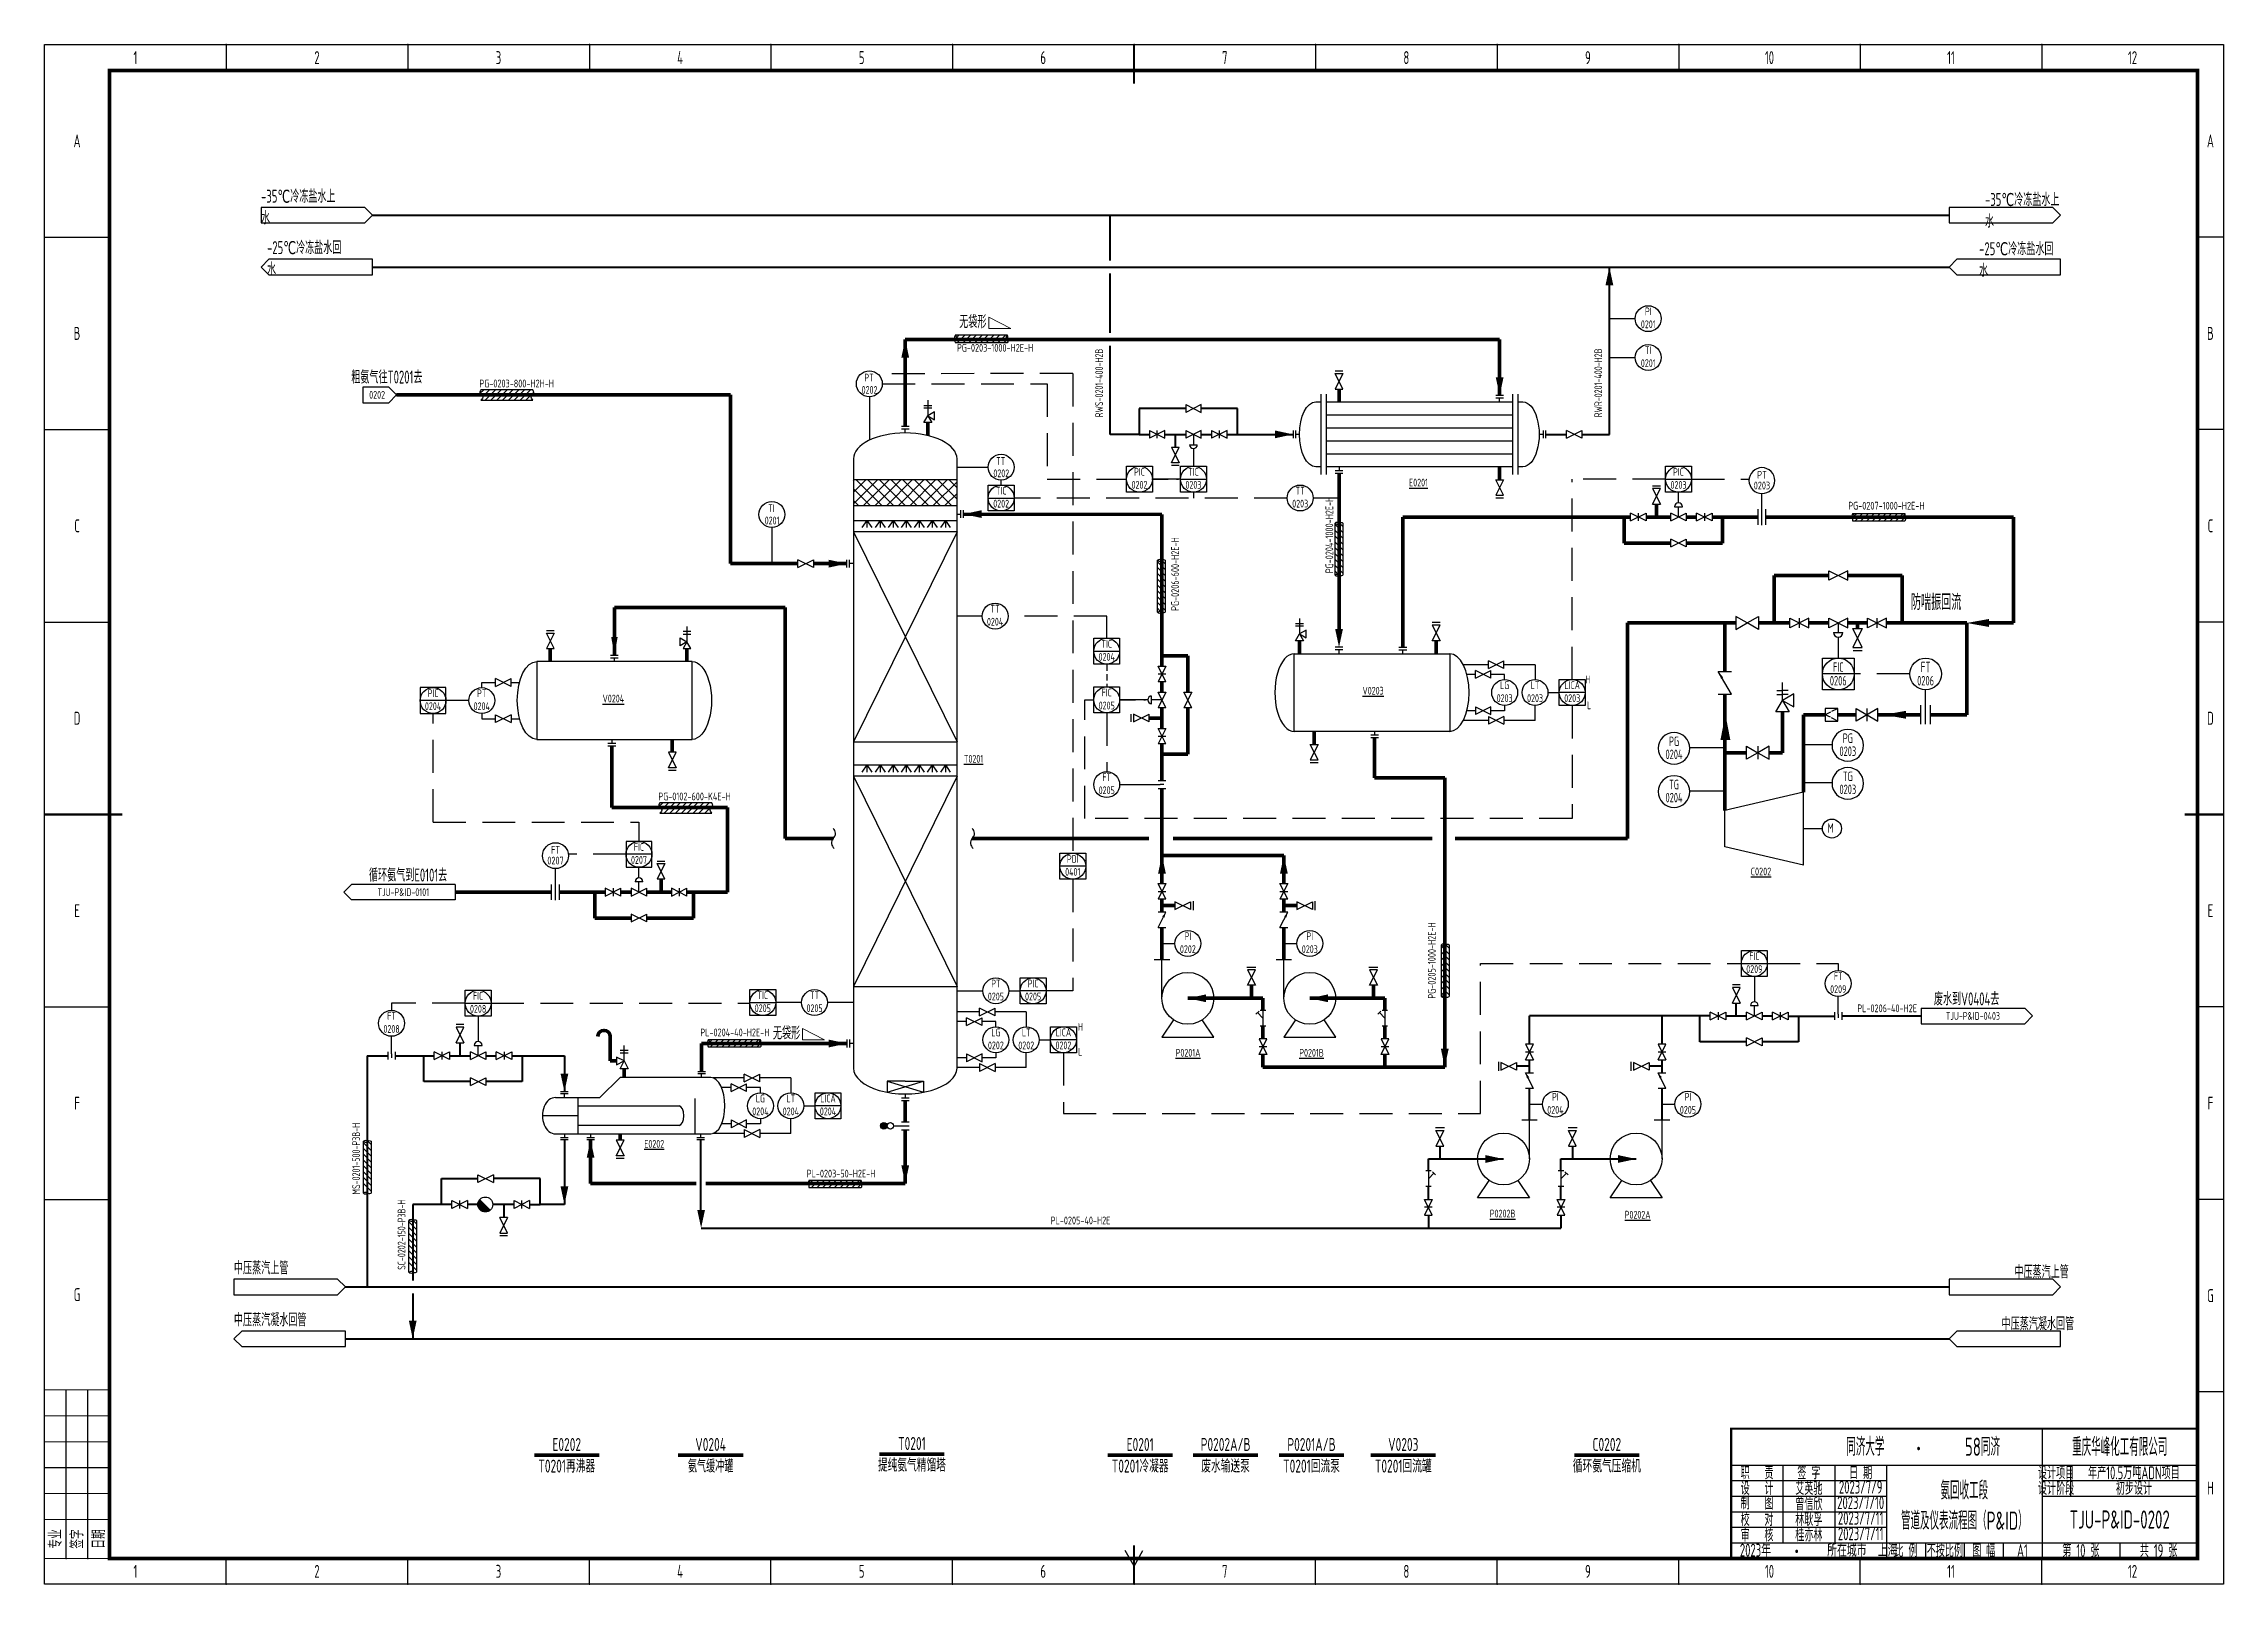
# Model space of a CAD drawing. Header units: millimetres. Extents: x 453 to 7190, y 523 to 4294.
# Drawn here: x 2184 to 3026, y 2111 to 2706 of the extents above; entities that cross this region are included whole.
import ezdxf
from ezdxf.enums import TextEntityAlignment as Align

# ---------------------------------------------------------------- set-up
doc = ezdxf.new("R2010")
doc.units = ezdxf.units.MM
doc.linetypes.add('DASHED', pattern=[19.05, 12.7, -6.35])
doc.linetypes.add('HIDDEN', pattern=[9.525, 6.35, -3.175])
for name, color, linetype, lineweight in [('01-主物流线-粗实线', 134, 'Continuous', 80), ('01-文本 @ 1', 7, 'Continuous', 25), ('02-次要物流线-中粗线', 30, 'Continuous', 40), ('02-辅助物流线-中粗线', 30, 'Continuous', 40), ('03-设备外轮廓线-细实线', 7, 'Continuous', 25), ('04-设备内部件-细实线', 170, 'Continuous', 25), ('05-公用工程-冷却水与回水', 55, 'Continuous', 40), ('05-图框与标题栏', 7, 'Continuous', 25), ('06-公用工程-中、低压蒸汽与凝水回管', 14, 'Continuous', 40), ('07-箭头', 7, 'Continuous', 25), ('08-进出物流标志', 7, 'Continuous', 25), ('09-文本', 7, 'Continuous', 25), ('10-流股接续标志', 7, 'Continuous', 25), ('10-阀门', 102, 'Continuous', 25), ('11-文本', 7, 'Continuous', 25), ('11-管道组合号', 50, 'Continuous', 15), ('11-管道组合号 @ 1', 50, 'Continuous', 15), ('12-仪表', 190, 'Continuous', 25), ('12-信号线', 226, 'DASHED', 25), ('12-设备位号线', 7, 'Continuous', 80), ('13-电动气动信号线', 226, 'DASHED', 25), ('14-箭头', 7, 'Continuous', 25), ('15-仪表', 190, 'Continuous', 25), ('15-文本', 7, 'Continuous', 15), ('15-文本 @ 1', 7, 'Continuous', 15), ('16-其他', 7, 'Continuous', 25), ('16-阀门与管件', 102, 'Continuous', 25), ('9-文本', 7, 'Continuous', 15), ('A主物流', 134, 'Continuous', 80), ('A仪表', 190, 'Continuous', 25), ('A控制线', 226, 'DASHED', 25), ('A设备轮廓', 7, 'Continuous', 25)]:
    doc.layers.add(name, color=color, linetype=linetype, lineweight=lineweight)
doc.layers.add('TITLE', color=7, linetype='Continuous')
doc.styles.add('3-gbcbig', font='gbenor.shx', dxfattribs={"width": 0.7, "height": 3, "bigfont": 'gbcbig.shx'})
doc.styles.add('5-gbcbig', font='gbenor.shx', dxfattribs={"width": 0.7, "height": 5, "bigfont": 'gbcbig.shx'})
doc.styles.add('7-gbcbig', font='gbenor.shx', dxfattribs={"width": 0.7, "height": 7, "bigfont": 'gbcbig.shx'})
doc.styles.add('EQ55', font='gbenor.shx', dxfattribs={"width": 0.75, "height": 5, "bigfont": 'gbcbig.shx'})
doc.styles.add('PRAY-6-GBCBIG', font='gbenor.shx', dxfattribs={"width": 0.7, "bigfont": 'gbcbig.shx'})
doc.styles.get("Standard").update_dxf_attribs({"font": 'arial.ttf'})
doc.styles.add('卷心菜', font='gbenor.shx', dxfattribs={"width": 0.75, "bigfont": 'gbcbig.shx'})
doc.styles.add('头号烷家', font='gbenor.shx', dxfattribs={"width": 0.75, "height": 3, "bigfont": 'gbcbig.shx'})
doc.styles.add('工程字', font='gbenor.shx', dxfattribs={"bigfont": 'gbcbig.shx'})

msp = doc.modelspace()

# ---------------------------------------------------------------- texts
at = {"char_height": 3, "attachment_point": 5, "style": '3-gbcbig'}
for s, insert in [('{\\LE0201}', (2714.99, 2536.2)), ('{\\LV0204}', (2404.19, 2452.88)), ('{\\LV0203}', (2697.46, 2455.92)), ('{\\LT0201}', (2543.23, 2429.65)), ('{\\LP0201A}', (2626.02, 2316.23)), ('{\\LP0201B}', (2673.69, 2316.23)), ('{\\LE0202}', (2419.97, 2281.08)), ('{\\LP0202B}', (2747.46, 2254.19)), ('{\\LP0202A}', (2799.56, 2253.75))]:
    msp.add_mtext_dynamic_manual_height_columns(s, width=12.7249, gutter_width=35, heights=[12.14], dxfattribs=dict(at, insert=insert))
at = {"char_height": 3, "width": 6.4536, "attachment_point": 3, "style": '3-gbcbig'}
for s, insert in [('H', (2781.34, 2461.74)), ('L', (2781.62, 2451.79)), ('H', (2585.46, 2327.69)), ('L', (2585.22, 2318.14))]:
    msp.add_mtext(s, dxfattribs=dict(at, insert=insert))
at = {"layer": '01-文本 @ 1', "insert": (2847.2, 2386.15), "char_height": 3, "attachment_point": 5, "style": 'EQ55'}
msp.add_mtext_dynamic_manual_height_columns('{\\LC0202}', width=28.0799, gutter_width=25, heights=[2.5], dxfattribs=at)
at = {"layer": '05-图框与标题栏', "attachment_point": 5}
for s, width, gutter_width, heights, insert, char_height, style in [('1', 70.0833, 25, [0], (2219.71, 2700.16), 5, '5-gbcbig'), ('2', 70.0833, 12.5, [0], (2289.79, 2700.16), 5, '5-gbcbig'), ('3', 70.0833, 25, [0], (2359.87, 2700.16), 5, '5-gbcbig'), ('4', 70.0833, 25, [0], (2429.96, 2700.16), 5, '5-gbcbig'), ('5', 70.0833, 25, [0], (2500.04, 2700.16), 5, '5-gbcbig'), ('6', 70.0833, 25, [0], (2570.12, 2700.16), 5, '5-gbcbig'), ('7', 70.0833, 25, [0], (2640.21, 2700.16), 5, '5-gbcbig'), ('8', 70.0833, 25, [0], (2710.29, 2700.16), 5, '5-gbcbig'), ('9', 70.0833, 25, [0], (2780.37, 2700.16), 5, '5-gbcbig'), ('10', 70.0833, 25, [0], (2850.46, 2700.16), 5, '5-gbcbig'), ('11', 70.0833, 25, [0], (2920.54, 2700.16), 5, '5-gbcbig'), ('12', 70.0833, 25, [0], (2990.62, 2700.16), 5, '5-gbcbig'), ('A', 25, 25, [0], (2197.17, 2668.03), 5, '5-gbcbig'), ('A', 10, 25, [0], (3020.67, 2668.03), 5, '5-gbcbig'), ('B', 25, 25, [0], (2197.17, 2593.78), 5, '5-gbcbig'), ('B', 10, 25, [0], (3020.67, 2593.78), 5, '5-gbcbig'), ('C', 25, 25, [0], (2197.17, 2519.53), 5, '5-gbcbig'), ('C', 10, 25, [0], (3020.67, 2519.53), 5, '5-gbcbig'), ('D', 25, 25, [0], (2197.17, 2445.28), 5, '5-gbcbig'), ('D', 10, 25, [0], (3020.67, 2445.28), 5, '5-gbcbig'), ('E', 25, 25, [0], (2197.17, 2371.03), 5, '5-gbcbig'), ('E', 10, 25, [0], (3020.67, 2371.03), 5, '5-gbcbig'), ('F', 25, 25, [0], (2197.17, 2296.78), 5, '5-gbcbig'), ('F', 10, 25, [0], (3020.67, 2296.78), 5, '5-gbcbig'), ('G', 25, 25, [0], (2197.17, 2222.91), 5, '5-gbcbig'), ('G', 10, 25, [0], (3020.67, 2222.53), 5, '5-gbcbig'), ('重庆华峰化工有限公司', 60, 25, [0], (2985.67, 2164.16), 7, '7-gbcbig'), ('职   责', 20, 25, [0], (2845.67, 2154.16), 5, '5-gbcbig'), ('签 字', 20, 25, [0], (2865.67, 2154.16), 5, '5-gbcbig'), ('日 期', 20, 25, [0], (2885.67, 2154.16), 5, '5-gbcbig'), ('设计项目', 15, 25, [0], (2961.11, 2154.16), 5, '5-gbcbig'), ('设   计', 20, 25, [0], (2845.67, 2148.16), 5, '5-gbcbig'), ('艾英驰', 20, 25, [0], (2865.67, 2148.16), 5, '5-gbcbig'), ('2023/7/9', 20, 25, [0], (2885.67, 2148.66), 5, '5-gbcbig'), ('设计阶段', 15, 25, [0], (2961.11, 2148.16), 5, '5-gbcbig'), ('H', 10, 25, [0], (3020.67, 2148.28), 5, '5-gbcbig'), ('校   对', 20, 25, [0], (2845.67, 2136.16), 5, '5-gbcbig'), ('制   图', 20, 25, [0], (2845.67, 2142.52), 5, '5-gbcbig'), ('林耿孚', 20, 25, [0], (2865.67, 2136.16), 5, '5-gbcbig'), ('曾信欣', 20, 25, [0], (2865.67, 2142.16), 5, '5-gbcbig'), ('2023/7/10', 20, 25, [0], (2885.67, 2142.66), 5, '5-gbcbig'), ('2023/7/11', 20, 25, [0], (2885.67, 2136.66), 5, '5-gbcbig'), ('TJU-P&ID-0202', 60, 25, [12.52], (2985.67, 2136.16), 7, '7-gbcbig'), ('审   核', 20, 25, [0], (2845.67, 2130.16), 5, '5-gbcbig'), ('桂亦林', 20, 25, [0], (2865.67, 2130.16), 5, '5-gbcbig'), ('2023/7/11', 20, 25, [0], (2885.67, 2130.66), 5, '5-gbcbig'), ('比 例', 15, 25, [0], (2903.17, 2124.16), 5, '5-gbcbig'), ('不按比例', 15, 25, [0], (2918.17, 2124.16), 5, '5-gbcbig'), ('图 幅', 15, 25, [0], (2933.17, 2124.16), 5, '5-gbcbig'), ('A1', 14.9167, 25, [0], (2948.12, 2124.16), 5, '5-gbcbig'), ('第 10 张', 30, 25, [0], (2970.67, 2124.16), 5, '5-gbcbig'), ('共 19 张', 30, 25, [0], (3000.67, 2124.16), 5, '5-gbcbig'), ('1', 70.0833, 25, [0], (2219.71, 2116.16), 5, '5-gbcbig'), ('2', 70.0833, 25, [0], (2289.79, 2116.16), 5, '5-gbcbig'), ('3', 70.0833, 25, [0], (2359.87, 2116.16), 5, '5-gbcbig'), ('4', 70.0833, 25, [0], (2429.96, 2116.16), 5, '5-gbcbig'), ('5', 70.0833, 25, [0], (2500.04, 2116.16), 5, '5-gbcbig'), ('6', 70.0833, 25, [0], (2570.12, 2116.16), 5, '5-gbcbig'), ('7', 70.0833, 25, [0], (2640.21, 2116.16), 5, '5-gbcbig'), ('8', 70.0833, 25, [0], (2710.29, 2116.16), 5, '5-gbcbig'), ('9', 70.0833, 25, [0], (2780.37, 2116.16), 5, '5-gbcbig'), ('10', 70.0833, 25, [0], (2850.46, 2116.16), 5, '5-gbcbig'), ('11', 70.0833, 25, [0], (2920.54, 2116.16), 5, '5-gbcbig'), ('12', 70.0833, 25, [0], (2990.62, 2116.16), 5, '5-gbcbig')]:
    msp.add_mtext_dynamic_manual_height_columns(s, width=width, gutter_width=gutter_width, heights=heights, dxfattribs=dict(at, insert=insert, char_height=char_height, style=style))
at = {"layer": '05-图框与标题栏'}
for s, insert, char_height, width, attachment_point, style in [('\\pi5.78018;同济大学             ', (2874.34, 2164.22), 7, 32.2593, 4, '7-gbcbig'), ('58同济          ', (2932.68, 2164.22), 7, 32.2593, 5, '7-gbcbig'), (' 2023{\\W0.8;年          所在城市  上海}', (2837.14, 2124.31), 5, 67.5295, 4, '5-gbcbig'), ('{\\fFangSong|b0|i0|c134|p49;\\W0.8;·}', (2858.24, 2126.29), 5, 18.9039, 1, '5-gbcbig')]:
    msp.add_mtext(s, dxfattribs=dict(at, insert=insert, char_height=char_height, width=width, attachment_point=attachment_point, style=style))
at = {"layer": '05-图框与标题栏', "insert": (2905.31, 2165.94), "char_height": 5, "width": 31.5065, "attachment_point": 1}
msp.add_mtext('{\\fFangSong|b0|i0|c134|p49;\\W0.8;·}', dxfattribs=at)
at = {"layer": '05-图框与标题栏', "char_height": 5, "attachment_point": 5, "rotation": 90, "style": '工程字'}
for s, insert in [('专业', (2188.83, 2128.66)), ('签字', (2197.17, 2128.66)), ('日期', (2205.5, 2128.66))]:
    msp.add_mtext_dynamic_manual_height_columns(s, width=8.3333, gutter_width=25, heights=[0], dxfattribs=dict(at, insert=insert))
at = {"layer": '09-文本'}
for s, width, gutter_width, heights, insert, char_height, attachment_point, style in [('\\pi34.37595;粗氨气往T0201去', 61.3245, 35, [11.23], (2268.66, 2579.42), 5, 1, '5-gbcbig'), ('0202', 40, 12.5, [0], (2313, 2570.06), 3, 5, '3-gbcbig'), ('循环氨气到E0101去', 40, 12.5, [0], (2309.87, 2384.77), 5, 4, '5-gbcbig'), ('TJU-P&ID-0101', 40, 12.5, [0], (2323.1, 2378.19), 3, 5, '3-gbcbig'), ('废水到V0404去', 40, 12.5, [0], (2939.2, 2337.01), 5, 6, '5-gbcbig'), ('TJU-P&ID-0403', 40, 12.5, [0], (2929, 2330.43), 3, 5, '3-gbcbig'), ('{\\W0.75;E0202}\\P{\\A1;\\W0.75;T0201再沸器}', 59.0038, 12.5, [0], (2386.2, 2160.94), 5, 5, '5-gbcbig'), ('{\\W0.75;V0204}\\P氨气缓冲罐', 59.0038, 12.5, [0], (2441.74, 2160.94), 5, 5, '5-gbcbig'), ('{\\W0.75;T0201}\\P{\\A1;\\W0.75;提纯氨气精馏塔}', 59.0038, 12.5, [0], (2519.44, 2161.32), 5, 5, '5-gbcbig'), ('{\\W0.75;E0201}\\P{\\A1;\\W0.75;T0201冷凝器}', 59.0038, 12.5, [0], (2607.55, 2160.94), 5, 5, '5-gbcbig'), ('{\\W0.75;P0202A/B}\\P{\\A1;\\W0.75;废水输送泵}', 59.0038, 12.5, [0], (2640.52, 2160.94), 5, 5, '5-gbcbig'), ('{\\W0.75;P0201A/B}\\P{\\A1;\\W0.75;T0201回流泵}', 59.0038, 12.5, [0], (2673.69, 2160.94), 5, 5, '5-gbcbig'), ('{\\W0.75;V0203\\P\\A1;T0201回流罐}', 59.0038, 12.5, [0], (2709.11, 2160.94), 5, 5, '5-gbcbig'), ('{\\W0.75;C0202}\\P{\\A1;\\W0.75;循环氨气压缩机}', 59.0038, 12.5, [0], (2787.69, 2160.94), 5, 5, '5-gbcbig'), ('年产10.5万吨ADN项目', 49.0599, 35, [0], (2991.14, 2154.16), 5, 5, '5-gbcbig'), ('氨回收工段\\P管道及仪表流程图（P&ID）', 60, 12.5, [0], (2925.67, 2141.5), 7, 5, '7-gbcbig'), ('初步设计', 48.9999, 12.5, [0], (2991.17, 2148.16), 5, 5, '5-gbcbig')]:
    msp.add_mtext_dynamic_manual_height_columns(s, width=width, gutter_width=gutter_width, heights=heights, dxfattribs=dict(at, insert=insert, char_height=char_height, attachment_point=attachment_point, style=style))
at = {"layer": '11-文本', "char_height": 5, "attachment_point": 1, "style": '5-gbcbig'}
for s, insert in [('-35℃冷冻盐水上水', (2268.2, 2649.19)), ('-35℃冷冻盐水上水', (2933.67, 2647.92)), ('-25℃冷冻盐水回水', (2270.53, 2629.36)), ('-25℃冷冻盐水回水', (2931.4, 2628.94)), ('中压蒸汽上管', (2257.74, 2235.7)), ('中压蒸汽上管', (2945.03, 2234.21)), ('中压蒸汽凝水回管', (2257.74, 2215.7)), ('中压蒸汽凝水回管', (2940.07, 2214.21))]:
    msp.add_mtext_dynamic_manual_height_columns(s, width=29.1659, gutter_width=25, heights=[0], dxfattribs=dict(at, insert=insert))
at = {"layer": '11-文本', "char_height": 3, "width": 10, "attachment_point": 5, "style": '3-gbcbig'}
for s, insert in [('{\\C0;PT}', (2502.86, 2576.7)), ('{\\C0;0202}', (2503.09, 2571.96)), ('{\\C0;TT}', (2553.71, 2544.52)), ('{\\C0;0202}', (2553.94, 2539.78)), ('{\\C0;TI}', (2465.23, 2526.3)), ('{\\C0;0201}', (2465.46, 2521.56))]:
    msp.add_mtext(s, dxfattribs=dict(at, insert=insert))
at = {"layer": '11-管道组合号', "char_height": 5, "attachment_point": 1, "style": 'PRAY-6-GBCBIG'}
for insert in [(2537.71, 2600.76), (2465.8, 2326.32)]:
    msp.add_mtext_dynamic_manual_height_columns('无袋形', width=10.7049, gutter_width=12.5, heights=[0], dxfattribs=dict(at, insert=insert))
at = {"layer": '11-管道组合号', "char_height": 3, "attachment_point": 7, "rotation": 90, "style": '3-gbcbig'}
for s, width, heights, insert in [('RWS-0201-400-H2B', 21.1887, [2.89], (2593.19, 2561.39)), ('RWR-0201-400-H2B', 21.0765, [0], (2785.88, 2561.39)), ('SC-0202-150-P3B-H', 21.0765, [0], (2323.95, 2232.48))]:
    msp.add_mtext_dynamic_manual_height_columns(s, width=width, gutter_width=12.5, heights=heights, dxfattribs=dict(at, insert=insert))
at = {"layer": '11-管道组合号 @ 1', "insert": (2306.39, 2261.51), "char_height": 3, "attachment_point": 7, "rotation": 90, "style": '3-gbcbig'}
msp.add_mtext_dynamic_manual_height_columns('MS-0201-500-P3B-H', width=21.9761, gutter_width=12.5, heights=[3], dxfattribs=at)
at = {"layer": '15-仪表', "ltscale": 10, "char_height": 3, "width": 10, "attachment_point": 5, "style": '3-gbcbig'}
for s, insert in [('{\\C0;PI\\P0201}', (2803.67, 2599.78)), ('{\\C0;TI\\P0201}', (2803.67, 2584.78)), ('{\\C0;TIC\\P0202}', (2553.89, 2530.59)), ('{\\C0;PIC\\P0202}', (2607.29, 2537.85)), ('{\\C0;TIC\\P0203}', (2628.11, 2537.85)), ('{\\C0;TT\\P0203}', (2669.31, 2530.59)), ('{\\C0;PIC\\P0203}', (2815.35, 2537.82)), ('{\\C0;TT\\P0204}', (2551.54, 2485.04)), ('{\\C0;TIC\\P0204}', (2594.63, 2471.48)), ('{\\C0;LG\\P0203}', (2748.24, 2455.53)), ('{\\C0;LT\\P0203}', (2759.98, 2455.53)), ('{\\C0;LICA\\P0203}', (2774.32, 2455.53)), ('{\\C0;PIC\\P0204}', (2334.59, 2452.45)), ('{\\C0;PT\\P0204}', (2353.39, 2452.42)), ('{\\C0;FIC\\P0205}', (2594.63, 2452.7)), ('{\\C0;FT\\P0205}', (2594.63, 2420.01)), ('{\\C0;FIC\\P0207}', (2414.08, 2393.12)), ('{\\C0;PDI\\P0401}', (2581.52, 2388.51)), ('{\\C0;PI\\P0202}', (2625.96, 2358.7)), ('{\\C0;PI\\P0203}', (2673.02, 2358.7)), ('{\\C0;FIC\\P0209}', (2844.63, 2351.02)), ('{\\C0;PT\\P0205}', (2551.86, 2340.44)), ('{\\C0;PIC\\P0205}', (2566.21, 2340.44)), ('{\\C0;FT\\P0209}', (2877.01, 2343.26)), ('{\\C0;FT\\P0208}', (2318.58, 2327.92)), ('{\\C0;FIC\\P0208}', (2351.99, 2335.68)), ('{\\C0;TIC\\P0205}', (2461.87, 2335.92)), ('{\\C0;TT\\P0205}', (2481.87, 2335.92)), ('{\\C0;LG\\P0202}', (2551.85, 2321.59)), ('{\\C0;LT\\P0202}', (2563.58, 2321.59)), ('{\\C0;LICA\\P0202}', (2577.92, 2321.59)), ('{\\C0;LG\\P0204}', (2460.96, 2296.13)), ('{\\C0;LT\\P0204}', (2472.7, 2296.13)), ('{\\C0;LICA\\P0204}', (2487.03, 2296.13)), ('{\\C0;PI\\P0204}', (2767.83, 2296.7)), ('{\\C0;PI\\P0205}', (2818.99, 2296.7))]:
    msp.add_mtext(s, dxfattribs=dict(at, insert=insert))
at = {"layer": '9-文本'}
for s, width, gutter_width, heights, insert, char_height, attachment_point, style in [('防喘振回流', 24.224, 30.53, [0], (2924.54, 2493.1), 6.107, 3, '头号烷家'), ('FIC', 13.4345, 18.32, [3.66], (2877.02, 2465.04), 3.664, 5, '卷心菜'), ('FT', 13.4345, 18.32, [0], (2910.74, 2465.04), 4.03, 5, '卷心菜'), ('0206', 13.4345, 18.32, [0], (2877.02, 2459.77), 3.664, 5, '卷心菜'), ('0206', 13.4345, 18.32, [0], (2910.74, 2459.77), 3.664, 5, '卷心菜')]:
    msp.add_mtext_dynamic_manual_height_columns(s, width=width, gutter_width=gutter_width, heights=heights, dxfattribs=dict(at, insert=insert, char_height=char_height, attachment_point=attachment_point, style=style))
at = {"layer": 'A设备轮廓', "insert": (2875.19, 2404.77), "char_height": 3.66, "attachment_point": 3, "style": '卷心菜'}
msp.add_mtext_dynamic_manual_height_columns('M', width=5.1014, gutter_width=18.32, heights=[0], dxfattribs=at)

# ---------------------------------------------------------------- blocks, each defined once
blk = doc.blocks.new('管道组合号')
at = {"layer": '11-管道组合号', "style": '头号烷家', "width": 0.75}
blk.add_attdef('管道组合号', (-4.3, 3.13), '', height=3, dxfattribs=at)
blk = doc.blocks.new('就地安装仪表')
at = {"layer": '12-仪表', "ltscale": 0.25}
blk.add_circle((0, -5), 5, dxfattribs=at)
at = {"layer": '15-文本', "style": '工程字', "width": 0.75}
blk.add_attdef('仪表名称', text='', height=3, dxfattribs=at).set_placement((0, -4.29), align=Align.CENTER)
blk.add_attdef('仪表编号', text='', height=3, dxfattribs=at).set_placement((0, -5.39), align=Align.TOP_CENTER)
blk = doc.blocks.new('*U170')
at = {"layer": '10-阀门'}
ref = blk.add_blockref('就地安装仪表', (2847.56, 2541.97), dxfattribs=dict(at, xscale=-1))
ref.add_attrib('仪表名称', 'PT', dxfattribs={"layer": '15-文本 @ 1', "height": 3, "style": '工程字', "width": 0.75}).set_placement((2847.56, 2537.69), align=Align.CENTER)
ref.add_attrib('仪表编号', '0203', dxfattribs={"layer": '15-文本 @ 1', "height": 3, "style": '工程字', "width": 0.75}).set_placement((2847.56, 2536.58), align=Align.TOP_CENTER)
blk = doc.blocks.new('*U200')
at = {"layer": '13-电动气动信号线'}
ref = blk.add_blockref('就地安装仪表', (2880.71, 2440.98), dxfattribs=dict(at, xscale=-1.22131819118647, yscale=1.22131819118647, zscale=1.22131819118647))
ref.add_attrib('仪表名称', 'PG', dxfattribs={"layer": '15-文本 @ 1', "height": 3.664, "style": '工程字', "width": 0.75}).set_placement((2880.71, 2435.75), align=Align.CENTER)
ref.add_attrib('仪表编号', '0203', dxfattribs={"layer": '15-文本 @ 1', "height": 3.664, "style": '工程字', "width": 0.75}).set_placement((2880.71, 2434.4), align=Align.TOP_CENTER)
blk = doc.blocks.new('*U201')
at = {"layer": '13-电动气动信号线'}
ref = blk.add_blockref('就地安装仪表', (2813.62, 2439.79), dxfattribs=dict(at, xscale=-1.22131819118647, yscale=1.22131819118647, zscale=1.22131819118647))
ref.add_attrib('仪表名称', 'PG', dxfattribs={"layer": '15-文本 @ 1', "height": 3.664, "style": '工程字', "width": 0.75}).set_placement((2813.62, 2434.56), align=Align.CENTER)
ref.add_attrib('仪表编号', '0204', dxfattribs={"layer": '15-文本 @ 1', "height": 3.664, "style": '工程字', "width": 0.75}).set_placement((2813.62, 2433.2), align=Align.TOP_CENTER)
blk = doc.blocks.new('*U202')
at = {"layer": '13-电动气动信号线'}
ref = blk.add_blockref('就地安装仪表', (2880.71, 2426.28), dxfattribs=dict(at, xscale=-1.22131819118647, yscale=1.22131819118647, zscale=1.22131819118647))
ref.add_attrib('仪表名称', 'TG', dxfattribs={"layer": '15-文本 @ 1', "height": 3.664, "style": '工程字', "width": 0.75}).set_placement((2880.71, 2421.04), align=Align.CENTER)
ref.add_attrib('仪表编号', '0203', dxfattribs={"layer": '15-文本 @ 1', "height": 3.664, "style": '工程字', "width": 0.75}).set_placement((2880.71, 2419.69), align=Align.TOP_CENTER)
blk = doc.blocks.new('*U203')
at = {"layer": '13-电动气动信号线'}
ref = blk.add_blockref('就地安装仪表', (2813.62, 2423.11), dxfattribs=dict(at, xscale=-1.22131819118647, yscale=1.22131819118647, zscale=1.22131819118647))
ref.add_attrib('仪表名称', 'TG', dxfattribs={"layer": '15-文本 @ 1', "height": 3.664, "style": '工程字', "width": 0.75}).set_placement((2813.62, 2417.87), align=Align.CENTER)
ref.add_attrib('仪表编号', '0204', dxfattribs={"layer": '15-文本 @ 1', "height": 3.664, "style": '工程字', "width": 0.75}).set_placement((2813.62, 2416.52), align=Align.TOP_CENTER)
blk = doc.blocks.new('箭头')
at = {"layer": '07-箭头'}
blk.add_lwpolyline([(0, 0, 0, 2.5, 0), (-7, 0, 2.5, 2.5, 0)], format="xyseb", dxfattribs=at)
blk = doc.blocks.new('*U204')
at = {"layer": '10-阀门'}
ref = blk.add_blockref('就地安装仪表', (2381.87, 2397.27), dxfattribs=at)
ref.add_attrib('仪表名称', 'FT', dxfattribs={"layer": '15-文本 @ 1', "height": 3, "style": '工程字', "width": 0.75}).set_placement((2381.87, 2392.99), align=Align.CENTER)
ref.add_attrib('仪表编号', '0207', dxfattribs={"layer": '15-文本 @ 1', "height": 3, "style": '工程字', "width": 0.75}).set_placement((2381.87, 2391.88), align=Align.TOP_CENTER)

# ---------------------------------------------------------------- hatches: boundary and pattern name
at = {"layer": '04-设备内部件-细实线'}
h = msp.add_hatch(dxfattribs=at)
h.set_pattern_fill('ANSI37', color=256)
h.set_pattern_definition([(45, (1866.6845, -962.427), (-2.245064, 2.245064), []), (135, (1866.6845, -962.427), (-2.245064, -2.245064), [])])
h.paths.add_polyline_path([(2496.86, 2537.35), (2496.86, 2527.35), (2536.86, 2527.35), (2536.86, 2537.35)])
at = {"layer": '16-阀门与管件'}
for color, points in [(256, [(2509.86, 2288.06, 1), (2507.36, 2288.06, 1)]), (3, [(2356.79, 2255.65, -0.197694), (2354.76, 2254.81, -0.669876), (2352.74, 2259.74)])]:
    msp.add_hatch(color=color, dxfattribs=at).paths.add_polyline_path(points)
at = {"layer": 'A设备轮廓', "ltscale": 0.25}
h = msp.add_hatch(dxfattribs=at)
h.set_pattern_fill('ANSI31', color=256, scale=0.5, angle=180, style=0)
h.set_pattern_definition([(225, (4192.9966, 5230.2781), (1.122532, -1.122532), [])])
edge = h.paths.add_edge_path()
edge.add_spline(control_points=[(2353.08, 2572.03), (2352.79, 2571.49), (2352.19, 2570.4), (2354.46, 2569.51), (2353.54, 2568.52), (2353.08, 2568.03)], knot_values=[0, 0, 0, 0, 1.52304, 3.144702, 4.721047, 4.721047, 4.721047, 4.721047], degree=3, periodic=0)
edge.add_line((2353.08, 2568.03), (2373.08, 2568.03))
edge.add_spline(control_points=[(2373.08, 2568.03), (2372.72, 2568.51), (2371.98, 2569.52), (2373.87, 2570.58), (2373.33, 2571.58), (2373.08, 2572.03)], knot_values=[0, 0, 0, 0, 1.52304, 3.144702, 4.487312, 4.487312, 4.487312, 4.487312], degree=3, periodic=0)
edge.add_line((2373.08, 2572.03), (2353.08, 2572.03))
h = msp.add_hatch(dxfattribs=at)
h.set_pattern_fill('ANSI31', color=256, scale=0.5, angle=180, style=0)
h.set_pattern_definition([(225, (4262.0645, 5070.976), (1.122532, -1.122532), [])])
edge = h.paths.add_edge_path()
edge.add_spline(control_points=[(2422.15, 2412.72), (2421.86, 2412.19), (2421.26, 2411.09), (2423.53, 2410.21), (2422.61, 2409.22), (2422.15, 2408.72)], knot_values=[0, 0, 0, 0, 1.52304, 3.144702, 4.721047, 4.721047, 4.721047, 4.721047], degree=3, periodic=0)
edge.add_line((2422.15, 2408.72), (2442.15, 2408.72))
edge.add_spline(control_points=[(2442.15, 2408.72), (2441.79, 2409.21), (2441.05, 2410.22), (2442.94, 2411.28), (2442.4, 2412.27), (2442.15, 2412.72)], knot_values=[0, 0, 0, 0, 1.52304, 3.144702, 4.487312, 4.487312, 4.487312, 4.487312], degree=3, periodic=0)
edge.add_line((2442.15, 2412.72), (2422.15, 2412.72))

# ---------------------------------------------------------------- linework, layer by layer
for p, q in [((2317.48, 2573.01), (2307.48, 2573.01)), ((2307.48, 2573.01), (2307.48, 2567.01)), ((2320.48, 2570.01), (2317.48, 2573.01)), ((2317.48, 2567.01), (2320.48, 2570.01)), ((2747.81, 2569.81), (2744.81, 2569.81)), ((2747.81, 2568.81), (2744.81, 2568.81)), ((2746.31, 2567.31), (2746.31, 2568.81)), ((2307.48, 2567.01), (2317.48, 2567.01)), ((2518.36, 2557.85), (2515.36, 2557.85)), ((2518.36, 2556.85), (2515.36, 2556.85)), ((2516.86, 2555.35), (2516.86, 2556.85)), ((2666.56, 2556.31), (2666.56, 2553.31)), ((2667.56, 2556.31), (2667.56, 2553.31)), ((2669.06, 2554.81), (2667.56, 2554.81)), ((2763.06, 2556.31), (2763.06, 2553.31)), ((2764.06, 2556.31), (2764.06, 2553.31)), ((2684.31, 2542.31), (2684.31, 2540.81)), ((2682.81, 2540.81), (2685.81, 2540.81)), ((2682.81, 2539.81), (2685.81, 2539.81)), ((2538.36, 2522.55), (2538.36, 2525.55)), ((2539.36, 2522.55), (2539.36, 2525.55)), ((2536.86, 2524.05), (2538.36, 2524.05)), ((2494.36, 2503.43), (2494.36, 2506.43)), ((2495.36, 2503.43), (2495.36, 2506.43)), ((2496.86, 2504.93), (2495.36, 2504.93)), ((2403.11, 2469.65), (2406.11, 2469.65)), ((2403.11, 2468.65), (2406.11, 2468.65)), ((2404.61, 2467.15), (2404.61, 2468.65)), ((2685.81, 2472.7), (2682.81, 2472.7)), ((2685.81, 2471.7), (2682.81, 2471.7)), ((2684.31, 2470.2), (2684.31, 2471.7)), ((2707.44, 2472.7), (2710.44, 2472.7)), ((2707.44, 2471.7), (2710.44, 2471.7)), ((2708.94, 2470.2), (2708.94, 2471.7)), ((2402.1, 2435.65), (2405.1, 2435.65)), ((2402.1, 2434.65), (2405.1, 2434.65)), ((2403.6, 2437.15), (2403.6, 2435.65)), ((2699.55, 2438.7), (2696.55, 2438.7)), ((2699.55, 2437.7), (2696.55, 2437.7)), ((2698.05, 2440.2), (2698.05, 2438.7)), ((2494.36, 2321.3), (2494.36, 2318.3)), ((2495.36, 2321.3), (2495.36, 2318.3)), ((2496.86, 2319.8), (2495.36, 2319.8)), ((2515.36, 2298.85), (2518.36, 2298.85)), ((2516.86, 2300.35), (2516.86, 2298.85)), ((2515.36, 2297.85), (2518.36, 2297.85)), ((2307.69, 2262.11), (2307.69, 2282.11)), ((2310.69, 2278.54), (2307.69, 2281.54)), ((2310.69, 2280.79), (2309.4, 2282.07)), ((2310.69, 2282.11), (2310.69, 2262.11)), ((2310.69, 2276.3), (2307.69, 2279.3)), ((2310.69, 2274.05), (2307.69, 2277.05)), ((2310.69, 2271.81), (2307.69, 2274.81)), ((2310.69, 2269.56), (2307.69, 2272.56)), ((2310.69, 2267.32), (2307.69, 2270.32)), ((2310.69, 2265.07), (2307.69, 2268.07)), ((2310.69, 2262.83), (2307.69, 2265.83)), ((2325.25, 2231.58), (2325.25, 2251.58)), ((2328.25, 2248.02), (2325.25, 2251.02)), ((2328.25, 2245.77), (2325.25, 2248.77)), ((2328.25, 2250.26), (2326.96, 2251.54)), ((2328.25, 2251.58), (2328.25, 2231.58)), ((2328.25, 2243.53), (2325.25, 2246.53)), ((2328.25, 2241.28), (2325.25, 2244.28)), ((2328.25, 2239.04), (2325.25, 2242.04)), ((2328.25, 2236.79), (2325.25, 2239.79)), ((2328.25, 2234.55), (2325.25, 2237.55)), ((2328.25, 2232.3), (2325.25, 2235.3))]:
    msp.add_line(p, q)
for points in [[(2833.42, 2436.9, 3.76, 0, 0), (2833.42, 2446.67, 0, 0, 0)], [(2833.48, 2436.9, 3.76, 0, 0), (2833.48, 2446.67, 0, 0, 0)]]:
    msp.add_lwpolyline(points, format="xyseb")
for centre, radius, start, end in [((2308.52, 2281.01), 1.37, 49.99289, 127.26243), ((2308.66, 2263.25), 1.5, 229.56309, 305.9037), ((2326.08, 2250.48), 1.37, 49.99289, 127.26243), ((2326.22, 2232.72), 1.5, 229.56309, 305.9037)]:
    msp.add_arc(centre, radius, start, end)
for points in [[(2307.69, 2282.11), (2308.17, 2281.75), (2309.08, 2281.59), (2309.8, 2282.57), (2310.51, 2282.28), (2310.69, 2282.11)], [(2325.25, 2251.58), (2325.73, 2251.23), (2326.64, 2251.06), (2327.36, 2252.04), (2328.07, 2251.75), (2328.25, 2251.58)]]:
    msp.add_open_spline(points, degree=3, knots=[0, 0, 0, 0, 1.367527, 2.619727, 3.553416, 3.553416, 3.553416, 3.553416])
for points in [[(2307.69, 2262.11), (2308.84, 2262.47), (2309.78, 2261.93), (2310.69, 2262.11)], [(2325.25, 2231.58), (2326.4, 2231.94), (2327.34, 2231.4), (2328.25, 2231.58)]]:
    msp.add_spline(points, degree=3)
at = {"layer": '01-主物流线-粗实线'}
for p, q in [((2516.86, 2591.42), (2746.31, 2591.42)), ((2516.86, 2557.85), (2516.86, 2591.42)), ((2746.31, 2569.81), (2746.31, 2591.42)), ((2320.48, 2570.01), (2449.39, 2570.01)), ((2449.39, 2570.01), (2449.39, 2504.93)), ((2684.31, 2572.31), (2684.31, 2567.31)), ((2525.59, 2559.35), (2525.59, 2554.35)), ((2746.31, 2542.31), (2746.31, 2537.31)), ((2684.31, 2539.81), (2684.31, 2476.2)), ((2806.84, 2522.89), (2806.84, 2527.89)), ((2615.96, 2523.9), (2539.36, 2524.05)), ((2615.96, 2487.54), (2615.96, 2523.9)), ((2796.84, 2522.89), (2708.94, 2522.89)), ((2708.94, 2522.89), (2708.94, 2472.7)), ((2794.35, 2522.89), (2794.35, 2512.89)), ((2802.84, 2522.89), (2812.35, 2522.89)), ((2818.35, 2522.89), (2822.35, 2522.89)), ((2828.35, 2522.89), (2832.35, 2522.89)), ((2832.35, 2522.89), (2846.06, 2522.89)), ((2832.35, 2522.89), (2832.35, 2512.89)), ((2849.06, 2522.89), (2944.69, 2522.89)), ((2944.69, 2482.05), (2944.69, 2522.89)), ((2794.35, 2512.89), (2812.35, 2512.89)), ((2832.35, 2512.89), (2818.35, 2512.89)), ((2449.39, 2504.93), (2475.46, 2504.93)), ((2487.36, 2504.93), (2481.46, 2504.93)), ((2481.46, 2504.93), (2494.36, 2504.93)), ((2470.54, 2487.99), (2404.61, 2487.99)), ((2404.61, 2487.99), (2404.61, 2469.65)), ((2470.54, 2398.94), (2470.54, 2487.99)), ((2615.96, 2465.37), (2615.96, 2487.54)), ((2669.04, 2475.2), (2669.04, 2470.2)), ((2721.79, 2470.2), (2721.79, 2475.2)), ((2833.24, 2482.05), (2795.69, 2482.05)), ((2795.69, 2482.05), (2795.69, 2398.94)), ((2841.87, 2482.06), (2841.83, 2482.06)), ((2846.41, 2482.06), (2846.26, 2482.06)), ((2892, 2482.06), (2891.96, 2482.06)), ((2935.15, 2482.05), (2944.69, 2482.05)), ((2379.86, 2467.15), (2379.86, 2472.15)), ((2432.61, 2472.15), (2432.61, 2467.15)), ((2615.96, 2469.37), (2625.96, 2469.37)), ((2625.96, 2469.37), (2625.96, 2455.37)), ((2615.96, 2455.37), (2615.96, 2459.37)), ((2615.96, 2445.37), (2610.96, 2445.37)), ((2615.96, 2441.37), (2615.96, 2449.37)), ((2625.96, 2431.37), (2625.96, 2449.37)), ((2403.6, 2434.65), (2403.6, 2410.92)), ((2426.92, 2432.15), (2426.92, 2437.15)), ((2615.96, 2421.18), (2615.96, 2435.37)), ((2674.73, 2435.2), (2674.73, 2440.2)), ((2698.05, 2437.7), (2698.05, 2422.28)), ((2615.96, 2431.37), (2625.96, 2431.37)), ((2615.96, 2409.38), (2615.96, 2418.18)), ((2698.05, 2422.28), (2725.13, 2422.28)), ((2725.13, 2422.28), (2725.13, 2310.62)), ((2403.6, 2410.92), (2448.26, 2410.92)), ((2448.26, 2410.92), (2448.26, 2378.19)), ((2615.96, 2392.37), (2615.96, 2411.98)), ((2489.07, 2398.94), (2470.54, 2398.94)), ((2610.87, 2398.94), (2542.73, 2398.94)), ((2615.96, 2381.5), (2615.96, 2392.37)), ((2663.02, 2392.37), (2615.96, 2392.37)), ((2720.22, 2398.94), (2620.24, 2398.94)), ((2663.02, 2381.5), (2663.02, 2392.37)), ((2795.69, 2398.94), (2729.08, 2398.94)), ((2422.59, 2378.19), (2422.59, 2383.19)), ((2380.37, 2378.19), (2343.1, 2378.19)), ((2397.09, 2378.19), (2383.37, 2378.19)), ((2401.09, 2378.19), (2397.09, 2378.19)), ((2397.09, 2378.19), (2397.09, 2368.19)), ((2411.09, 2378.19), (2407.09, 2378.19)), ((2426.59, 2378.19), (2417.09, 2378.19)), ((2432.59, 2378.19), (2448.26, 2378.19)), ((2435.09, 2378.19), (2435.09, 2368.19)), ((2615.96, 2370.5), (2615.96, 2375.5)), ((2663.02, 2370.5), (2663.02, 2375.5)), ((2397.09, 2368.19), (2411.09, 2368.19)), ((2435.09, 2368.19), (2417.09, 2368.19)), ((2615.96, 2373), (2620.96, 2373)), ((2663.02, 2373), (2668.02, 2373)), ((2615.96, 2352.25), (2615.96, 2364.5)), ((2663.02, 2352.25), (2663.02, 2364.5)), ((2650.54, 2342.25), (2650.54, 2337.25)), ((2697.6, 2342.25), (2697.6, 2337.25)), ((2654.96, 2337.25), (2625.96, 2337.25)), ((2654.96, 2332.62), (2654.96, 2337.25)), ((2702.02, 2337.25), (2673.02, 2337.25)), ((2702.02, 2332.62), (2702.02, 2337.25)), ((2654.96, 2321.62), (2654.96, 2326.62)), ((2702.02, 2321.62), (2702.02, 2326.62)), ((2402.99, 2313.15), (2402.99, 2322.45)), ((2438.24, 2308.9), (2438.24, 2319.8)), ((2438.24, 2319.8), (2494.36, 2319.8)), ((2654.96, 2315.62), (2654.96, 2310.62)), ((2702.02, 2315.62), (2702.02, 2310.62)), ((2405.36, 2313.15), (2402.99, 2313.15)), ((2408.36, 2306.65), (2408.36, 2310.09)), ((2725.13, 2310.62), (2654.96, 2310.62)), ((2516.86, 2289.56), (2516.86, 2297.85)), ((2395.4, 2265.8), (2395.4, 2282.7)), ((2406.83, 2284.95), (2406.83, 2282.45)), ((2516.86, 2265.8), (2516.86, 2286.56)), ((2436.1, 2265.8), (2395.4, 2265.8)), ((2516.86, 2265.8), (2439.86, 2265.8))]:
    msp.add_line(p, q, dxfattribs=at)
msp.add_arc((2400.59, 2322.45), 2.4, 0, 180, dxfattribs=at)
at = {"layer": '02-次要物流线-中粗线'}
for p, q in [((2837.63, 2330.43), (2837.63, 2335.43)), ((2827.63, 2330.43), (2823.63, 2330.43)), ((2823.63, 2320.43), (2823.63, 2330.43)), ((2833.63, 2330.43), (2841.63, 2330.43)), ((2847.63, 2330.43), (2851.63, 2330.43)), ((2857.63, 2330.38), (2875.51, 2330.38)), ((2861.63, 2330.38), (2861.63, 2320.43)), ((2878.51, 2330.43), (2909, 2330.43)), ((2841.63, 2320.43), (2823.63, 2320.43)), ((2861.63, 2320.43), (2847.63, 2320.43)), ((2437.87, 2282.7), (2437.87, 2255.04)), ((2438.07, 2248.62), (2769.99, 2248.62))]:
    msp.add_line(p, q, dxfattribs=at)
at = {"layer": '02-辅助物流线-中粗线'}
for p, q in [((2823.63, 2330.48), (2757.82, 2330.48)), ((2757.82, 2319.5), (2757.82, 2330.48)), ((2808.99, 2319.5), (2808.99, 2330.43)), ((2757.82, 2311), (2752.82, 2311)), ((2757.82, 2308.5), (2757.82, 2313.5)), ((2808.99, 2311), (2803.99, 2311)), ((2808.99, 2308.5), (2808.99, 2313.5)), ((2757.82, 2290.25), (2757.82, 2302.5)), ((2808.99, 2290.25), (2808.99, 2302.5)), ((2718.82, 2270.62), (2718.82, 2275.25)), ((2718.82, 2275.25), (2747.82, 2275.25)), ((2723.24, 2280.25), (2723.24, 2275.25)), ((2769.99, 2270.62), (2769.99, 2275.25)), ((2769.99, 2275.25), (2798.99, 2275.25)), ((2774.41, 2280.25), (2774.41, 2275.25)), ((2718.82, 2259.62), (2718.82, 2264.62)), ((2769.99, 2259.62), (2769.99, 2264.62)), ((2718.82, 2253.62), (2718.82, 2248.62)), ((2769.99, 2253.62), (2769.99, 2248.62))]:
    msp.add_line(p, q, dxfattribs=at)
at = {"layer": '03-设备外轮廓线-细实线'}
for p, q in [((2677.31, 2570.31), (2677.31, 2539.31)), ((2679.31, 2570.31), (2679.31, 2539.31)), ((2751.31, 2570.31), (2751.31, 2539.31)), ((2753.31, 2570.31), (2753.31, 2539.31)), ((2675.31, 2567.31), (2677.31, 2567.31)), ((2679.31, 2567.31), (2751.31, 2567.31)), ((2753.31, 2567.31), (2755.31, 2567.31)), ((2763.06, 2554.81), (2761.56, 2554.81)), ((2496.86, 2545.35), (2496.86, 2310.35)), ((2536.86, 2310.35), (2536.86, 2545.35)), ((2677.31, 2542.31), (2675.31, 2542.31)), ((2751.31, 2542.31), (2679.31, 2542.31)), ((2755.31, 2542.31), (2753.31, 2542.31)), ((2434.61, 2467.15), (2374.61, 2467.15)), ((2434.61, 2467.15), (2424.61, 2467.15)), ((2667.04, 2470.2), (2727.04, 2470.2)), ((2667.04, 2470.2), (2677.04, 2470.2)), ((2374.61, 2437.15), (2434.61, 2437.15)), ((2727.04, 2440.2), (2667.04, 2440.2)), ((2612.96, 2352.25), (2618.96, 2352.25)), ((2615.96, 2337.25), (2615.96, 2352.25)), ((2660.02, 2352.25), (2666.02, 2352.25)), ((2663.02, 2337.25), (2663.02, 2352.25)), ((2620.41, 2328.93), (2615.96, 2322.25)), ((2635.96, 2322.25), (2631.51, 2328.93)), ((2667.47, 2328.93), (2663.02, 2322.25)), ((2683.02, 2322.25), (2678.57, 2328.93)), ((2615.96, 2322.25), (2635.96, 2322.25)), ((2663.02, 2322.25), (2683.02, 2322.25)), ((2399.03, 2298.95), (2406.83, 2306.65)), ((2441.83, 2306.65), (2406.83, 2306.65)), ((2439.74, 2308.9), (2436.74, 2308.9)), ((2439.74, 2308.15), (2436.74, 2308.15)), ((2438.24, 2306.65), (2438.24, 2308.15)), ((2381.83, 2298.95), (2399.03, 2298.95)), ((2386.81, 2301.2), (2383.81, 2301.2)), ((2386.81, 2300.45), (2383.81, 2300.45)), ((2385.31, 2298.95), (2385.31, 2300.45)), ((2760.82, 2290.25), (2754.82, 2290.25)), ((2757.82, 2275.25), (2757.82, 2290.25)), ((2811.99, 2290.25), (2805.99, 2290.25)), ((2808.99, 2275.25), (2808.99, 2290.25)), ((2381.83, 2284.95), (2441.83, 2284.95)), ((2386.81, 2283.45), (2383.81, 2283.45)), ((2386.81, 2282.7), (2383.81, 2282.7)), ((2385.31, 2284.95), (2385.31, 2283.45)), ((2396.9, 2283.45), (2393.9, 2283.45)), ((2396.9, 2282.7), (2393.9, 2282.7)), ((2395.4, 2284.95), (2395.4, 2283.45)), ((2439.38, 2283.45), (2436.38, 2283.45)), ((2439.38, 2282.7), (2436.38, 2282.7)), ((2437.88, 2284.95), (2437.88, 2283.45)), ((2737.82, 2260.25), (2742.28, 2266.93)), ((2753.37, 2266.93), (2757.82, 2260.25)), ((2788.99, 2260.25), (2793.44, 2266.93)), ((2804.54, 2266.93), (2808.99, 2260.25)), ((2757.82, 2260.25), (2737.82, 2260.25)), ((2808.99, 2260.25), (2788.99, 2260.25))]:
    msp.add_line(p, q, dxfattribs=at)
for centre in [(2625.96, 2337.25), (2673.02, 2337.25), (2747.82, 2275.25), (2798.99, 2275.25)]:
    msp.add_circle(centre, 10, dxfattribs=at)
at = {"layer": '03-设备外轮廓线-细实线', "extrusion": (0, 0, -1)}
for centre, major_axis, start_param, end_param in [((2675.31, 2554.81), (0, 12.5), 3.141593, 6.283185), ((2755.31, 2554.81), (0, 12.5), 0, 3.141593), ((2374.61, 2452.15), (0, 15), 3.141593, 6.283185), ((2434.61, 2452.15), (0, 15), 0, 3.141593)]:
    msp.add_ellipse(centre, major_axis=major_axis, ratio=0.5, start_param=start_param, end_param=end_param, dxfattribs=at)
at = {"layer": '03-设备外轮廓线-细实线'}
for centre, major_axis, ratio, start_param, end_param in [((2516.86, 2545.35), (-20, 0), 0.5, 3.141593, 6.283185), ((2667.04, 2455.2), (0, 15), 0.5, 0, 3.141593), ((2727.04, 2455.2), (0, 15), 0.5, 3.141593, 6.283185), ((2441.83, 2295.8), (0, 10.85), 0.5, 3.141593, 6.283185), ((2516.86, 2310.35), (-20, 0), 0.5, 0, 3.141593), ((2381.83, 2291.95), (0, 7), 0.714286, 0, 3.141593)]:
    msp.add_ellipse(centre, major_axis=major_axis, ratio=ratio, start_param=start_param, end_param=end_param, dxfattribs=at)
at = {"layer": '04-设备内部件-细实线'}
for p, q in [((2679.31, 2562.31), (2751.31, 2562.31)), ((2679.31, 2557.31), (2751.31, 2557.31)), ((2679.31, 2552.31), (2751.31, 2552.31)), ((2679.31, 2547.31), (2751.31, 2547.31)), ((2496.86, 2537.35), (2536.86, 2537.35)), ((2496.86, 2527.35), (2536.86, 2527.35)), ((2496.86, 2521.64), (2536.86, 2521.64)), ((2536.86, 2517.26), (2496.86, 2517.26)), ((2496.86, 2517.26), (2536.86, 2436.21)), ((2536.86, 2517.26), (2496.86, 2436.21)), ((2502.09, 2521.64), (2500.16, 2518.88)), ((2502.09, 2521.64), (2502.09, 2518.88)), ((2502.09, 2521.64), (2504.02, 2518.88)), ((2507.13, 2521.64), (2505.2, 2518.88)), ((2507.13, 2521.64), (2507.13, 2518.88)), ((2507.13, 2521.64), (2509.06, 2518.88)), ((2512.17, 2521.64), (2510.24, 2518.88)), ((2512.17, 2521.64), (2512.17, 2518.88)), ((2512.17, 2521.64), (2514.1, 2518.88)), ((2517.21, 2521.64), (2515.28, 2518.88)), ((2517.21, 2521.64), (2517.21, 2518.88)), ((2517.21, 2521.64), (2519.14, 2518.88)), ((2522.25, 2521.64), (2520.33, 2518.88)), ((2522.25, 2521.64), (2522.25, 2518.88)), ((2522.25, 2521.64), (2524.18, 2518.88)), ((2527.29, 2521.64), (2525.37, 2518.88)), ((2527.29, 2521.64), (2527.29, 2518.88)), ((2527.29, 2521.64), (2529.22, 2518.88)), ((2532.34, 2521.64), (2530.41, 2518.88)), ((2532.34, 2521.64), (2532.34, 2518.88)), ((2532.34, 2521.64), (2534.26, 2518.88)), ((2374.61, 2467.15), (2374.61, 2437.15)), ((2434.61, 2437.15), (2434.61, 2467.15)), ((2667.04, 2440.2), (2667.04, 2470.2)), ((2727.04, 2470.2), (2727.04, 2440.2)), ((2496.86, 2436.21), (2536.86, 2436.21)), ((2496.86, 2427.26), (2536.86, 2427.26)), ((2502.09, 2427.26), (2500.16, 2424.51)), ((2502.09, 2427.26), (2502.09, 2424.51)), ((2502.09, 2427.26), (2504.02, 2424.51)), ((2507.13, 2427.26), (2505.2, 2424.51)), ((2507.13, 2427.26), (2507.13, 2424.51)), ((2507.13, 2427.26), (2509.06, 2424.51)), ((2512.17, 2427.26), (2510.24, 2424.51)), ((2512.17, 2427.26), (2512.17, 2424.51)), ((2512.17, 2427.26), (2514.1, 2424.51)), ((2517.21, 2427.26), (2515.28, 2424.51)), ((2517.21, 2427.26), (2517.21, 2424.51)), ((2517.21, 2427.26), (2519.14, 2424.51)), ((2522.25, 2427.26), (2520.33, 2424.51)), ((2522.25, 2427.26), (2522.25, 2424.51)), ((2522.25, 2427.26), (2524.18, 2424.51)), ((2527.29, 2427.26), (2525.37, 2424.51)), ((2527.29, 2427.26), (2527.29, 2424.51)), ((2527.29, 2427.26), (2529.22, 2424.51)), ((2532.34, 2427.26), (2530.41, 2424.51)), ((2532.34, 2427.26), (2532.34, 2424.51)), ((2532.34, 2427.26), (2534.26, 2424.51)), ((2536.86, 2422.89), (2496.86, 2422.89)), ((2496.86, 2422.89), (2536.86, 2341.84)), ((2536.86, 2422.89), (2496.86, 2341.84)), ((2496.86, 2341.84), (2536.86, 2341.84)), ((2390.43, 2298.95), (2390.43, 2284.95)), ((2435.81, 2284.95), (2435.81, 2298.62)), ((2516.86, 2305.25), (2509.86, 2305.25)), ((2509.86, 2305.25), (2509.86, 2300.99)), ((2509.86, 2300.99), (2523.86, 2305.25)), ((2509.86, 2305.25), (2523.86, 2300.99)), ((2516.86, 2305.25), (2523.86, 2305.25)), ((2523.86, 2305.25), (2523.86, 2300.99)), ((2390.43, 2291.95), (2376.83, 2291.95)), ((2390.43, 2295.7), (2429.57, 2295.7)), ((2429.57, 2288.2), (2390.43, 2288.2))]:
    msp.add_line(p, q, dxfattribs=at)
msp.add_ellipse((2429.57, 2291.95), major_axis=(0, 3.75), ratio=0.5, start_param=3.141593, end_param=6.283185, dxfattribs=at)
at = {"layer": '05-公用工程-冷却水与回水', "lineweight": 40}
for p, q in [((2311.2, 2639.37), (2919.8, 2639.37)), ((2311.2, 2619.37), (2919.8, 2619.37))]:
    msp.add_line(p, q, dxfattribs=at)
at = {"layer": '05-公用工程-冷却水与回水'}
for p, q in [((2595.98, 2621.87), (2595.98, 2639.37)), ((2788.67, 2554.81), (2788.67, 2619.37)), ((2595.98, 2593.92), (2595.98, 2616.87)), ((2595.98, 2554.81), (2595.98, 2588.92)), ((2625.11, 2564.81), (2607.11, 2564.81)), ((2607.11, 2564.81), (2607.11, 2554.81)), ((2645.11, 2564.81), (2631.11, 2564.81)), ((2645.11, 2554.81), (2645.11, 2564.81)), ((2607.11, 2554.81), (2595.98, 2554.81)), ((2607.11, 2554.81), (2611.11, 2554.81)), ((2617.11, 2554.81), (2625.11, 2554.81)), ((2621.11, 2554.81), (2621.11, 2549.81)), ((2631.11, 2554.81), (2635.11, 2554.81)), ((2641.11, 2554.81), (2645.11, 2554.81)), ((2645.11, 2554.81), (2666.56, 2554.81)), ((2764.06, 2554.81), (2772.06, 2554.81)), ((2778.06, 2554.81), (2788.67, 2554.81))]:
    msp.add_line(p, q, dxfattribs=at)
at = {"layer": '05-图框与标题栏'}
for p, q in [((2254.75, 2705.16), (2254.75, 2695.16)), ((2324.83, 2705.16), (2324.83, 2695.16)), ((2394.92, 2705.16), (2394.92, 2695.16)), ((2465, 2705.16), (2465, 2695.16)), ((2535.08, 2705.16), (2535.08, 2695.16)), ((2675.25, 2705.16), (2675.25, 2695.16)), ((2745.33, 2705.16), (2745.33, 2695.16)), ((2815.42, 2705.16), (2815.42, 2695.16)), ((2885.5, 2705.16), (2885.5, 2695.16)), ((2955.58, 2705.16), (2955.58, 2695.16)), ((2184.67, 2630.91), (2209.67, 2630.91)), ((3025.67, 2630.91), (3015.67, 2630.91)), ((2184.67, 2556.66), (2209.67, 2556.66)), ((3025.67, 2556.66), (3015.67, 2556.66)), ((2184.67, 2482.41), (2209.67, 2482.41)), ((3025.67, 2482.41), (3015.67, 2482.41)), ((2184.67, 2333.91), (2209.67, 2333.91)), ((3025.67, 2333.91), (3015.67, 2333.91)), ((2184.67, 2259.66), (2209.67, 2259.66)), ((3025.67, 2259.66), (3015.67, 2259.66)), ((2193, 2121.16), (2193, 2186.16)), ((2201.33, 2121.16), (2201.33, 2186.16)), ((3025.67, 2185.41), (3015.67, 2185.41)), ((2955.67, 2171.16), (2955.67, 2121.16)), ((2835.67, 2157.16), (3015.67, 2157.16)), ((2855.67, 2157.16), (2855.67, 2127.16)), ((2875.67, 2157.16), (2875.67, 2127.16)), ((2895.67, 2157.16), (2895.67, 2121.16)), ((2966.67, 2157.16), (2966.67, 2145.16)), ((2835.67, 2151.16), (2895.67, 2151.16)), ((2955.67, 2151.16), (3015.67, 2151.16)), ((2835.67, 2145.16), (2895.67, 2145.16)), ((2835.67, 2139.16), (2895.67, 2139.16)), ((2955.67, 2145.16), (3015.67, 2145.16)), ((2835.67, 2133.16), (2895.67, 2133.16)), ((2605.17, 2118.16), (2601.7, 2124.16)), ((2605.17, 2118.16), (2608.63, 2124.16)), ((2835.67, 2127.16), (3015.67, 2127.16)), ((2910.67, 2127.16), (2910.67, 2121.16)), ((2925.67, 2127.16), (2925.67, 2121.16)), ((2940.67, 2127.16), (2940.67, 2121.16)), ((2985.67, 2127.16), (2985.67, 2121.16)), ((2254.75, 2111.16), (2254.75, 2121.16)), ((2324.83, 2111.16), (2324.83, 2121.16)), ((2394.92, 2111.16), (2394.92, 2121.16)), ((2465, 2111.16), (2465, 2121.16)), ((2535.08, 2111.16), (2535.08, 2121.16)), ((2675.25, 2111.16), (2675.25, 2121.16)), ((2745.33, 2111.16), (2745.33, 2121.16)), ((2815.42, 2111.16), (2815.42, 2121.16)), ((2885.5, 2111.16), (2885.5, 2121.16)), ((2955.58, 2111.16), (2955.58, 2121.16))]:
    msp.add_line(p, q, dxfattribs=at)
for points, const_width in [([(2605.17, 2705.16), (2605.17, 2690.16)], 0.8), ([(2184.67, 2408.16), (2214.67, 2408.16)], 0.8), ([(3025.67, 2408.16), (3010.67, 2408.16)], 0.8), ([(2209.67, 2186.16), (2184.67, 2186.16)], 0.4), ([(2209.67, 2176.16), (2184.67, 2176.16)], 0.4), ([(2209.67, 2166.16), (2184.67, 2166.16)], 0.4), ([(3015.67, 2171.16), (2835.67, 2171.16), (2835.67, 2121.16)], 0.8), ([(2209.67, 2156.16), (2184.67, 2156.16)], 0.4), ([(2209.67, 2146.16), (2184.67, 2146.16)], 0.4), ([(2209.67, 2136.16), (2184.67, 2136.16)], 0.4), ([(2209.67, 2121.16), (2184.67, 2121.16)], 0.4), ([(2605.17, 2111.16), (2605.17, 2126.16)], 0.8)]:
    msp.add_lwpolyline(points, dxfattribs=dict(at, const_width=const_width))
at = {"layer": '05-图框与标题栏', "const_width": 1.4}
msp.add_lwpolyline([(2209.67, 2695.16), (2209.67, 2121.16), (3015.67, 2121.16), (3015.67, 2695.16)], close=True, dxfattribs=at)
at = {"layer": '05-图框与标题栏'}
for p in [(2254.75, 2705.16), (2254.75, 2705.16), (2254.75, 2705.16), (2324.83, 2705.16), (2324.83, 2705.16), (2324.83, 2705.16), (2394.92, 2705.16), (2394.92, 2705.16), (2394.92, 2705.16), (2465, 2705.16), (2465, 2705.16), (2465, 2705.16), (2535.08, 2705.16), (2535.08, 2705.16), (2535.08, 2705.16), (2605.17, 2705.16), (2605.17, 2705.16), (2605.17, 2705.16), (2675.25, 2705.16), (2675.25, 2705.16), (2675.25, 2705.16), (2745.33, 2705.16), (2745.33, 2705.16), (2745.33, 2705.16), (2815.42, 2705.16), (2815.42, 2705.16), (2815.42, 2705.16), (2885.5, 2705.16), (2885.5, 2705.16), (2885.5, 2705.16), (2955.58, 2705.16), (2955.58, 2705.16), (2955.58, 2705.16), (3025.67, 2630.91), (3025.67, 2556.66), (3025.67, 2482.41), (3025.67, 2408.16), (3025.67, 2333.91), (3025.67, 2259.66), (3025.67, 2185.41), (2193, 2121.16), (2201.33, 2121.16), (2254.75, 2111.16), (2324.83, 2111.16), (2394.92, 2111.16), (2465, 2111.16), (2535.08, 2111.16), (2605.17, 2111.16), (2675.25, 2111.16), (2745.33, 2111.16), (2815.42, 2111.16), (2885.5, 2111.16), (2955.58, 2111.16)]:
    msp.add_point(p, dxfattribs=at)
at = {"layer": '06-公用工程-中、低压蒸汽与凝水回管'}
for p, q in [((2309.1, 2315.09), (2309.1, 2225.88)), ((2309.1, 2315.09), (2317.08, 2315.09)), ((2320.08, 2315.09), (2334.99, 2315.09)), ((2330.99, 2305.09), (2330.99, 2315.09)), ((2340.99, 2315.09), (2348.99, 2315.09)), ((2344.99, 2320.09), (2344.99, 2315.09)), ((2354.99, 2315.09), (2358.99, 2315.09)), ((2364.99, 2315.09), (2368.99, 2315.09)), ((2368.99, 2315.09), (2385.31, 2315.09)), ((2368.99, 2315.09), (2368.99, 2305.09)), ((2385.31, 2315.09), (2385.31, 2301.2)), ((2348.99, 2305.09), (2330.99, 2305.09)), ((2368.99, 2305.09), (2354.99, 2305.09)), ((2385.31, 2282.7), (2385.31, 2257.69)), ((2337.88, 2257.69), (2337.88, 2267.69)), ((2337.88, 2267.69), (2351.88, 2267.69)), ((2375.88, 2267.69), (2357.88, 2267.69)), ((2375.88, 2257.69), (2375.88, 2267.69)), ((2326.75, 2257.69), (2326.75, 2228.38)), ((2337.88, 2257.69), (2326.75, 2257.69)), ((2341.88, 2257.69), (2337.88, 2257.69)), ((2351.88, 2257.69), (2347.88, 2257.69)), ((2365.88, 2257.69), (2357.64, 2257.69)), ((2361.88, 2257.69), (2361.88, 2252.69)), ((2371.88, 2257.69), (2375.88, 2257.69)), ((2385.31, 2257.69), (2375.88, 2257.69)), ((2300.74, 2225.88), (2919.8, 2225.88)), ((2326.75, 2223.38), (2326.75, 2205.88)), ((2300.74, 2205.88), (2919.8, 2205.88))]:
    msp.add_line(p, q, dxfattribs=at)
at = {"layer": '08-进出物流标志'}
for p, q in [((2300.1, 2378.19), (2303.1, 2381.19)), ((2300.1, 2378.19), (2303.1, 2375.19)), ((2343.1, 2381.19), (2303.1, 2381.19)), ((2343.1, 2375.19), (2303.1, 2375.19)), ((2343.1, 2381.19), (2343.1, 2375.19)), ((2909, 2333.43), (2949, 2333.43)), ((2909, 2333.43), (2909, 2327.43)), ((2952, 2330.43), (2949, 2333.43)), ((2909, 2327.43), (2949, 2327.43)), ((2952, 2330.43), (2949, 2327.43))]:
    msp.add_line(p, q, dxfattribs=at)
at = {"layer": '10-流股接续标志'}
for p, q in [((2308.2, 2642.37), (2268.2, 2642.37)), ((2268.2, 2642.37), (2268.2, 2636.37)), ((2268.2, 2636.37), (2308.2, 2636.37)), ((2311.2, 2639.37), (2308.2, 2642.37)), ((2308.2, 2636.37), (2311.2, 2639.37)), ((2959.8, 2642.37), (2919.8, 2642.37)), ((2919.8, 2642.37), (2919.8, 2636.37)), ((2919.8, 2636.37), (2959.8, 2636.37)), ((2962.8, 2639.37), (2959.8, 2642.37)), ((2959.8, 2636.37), (2962.8, 2639.37)), ((2271.2, 2622.37), (2268.2, 2619.37)), ((2268.2, 2619.37), (2271.2, 2616.37)), ((2311.2, 2622.37), (2271.2, 2622.37)), ((2311.2, 2616.37), (2311.2, 2622.37)), ((2922.8, 2622.37), (2919.8, 2619.37)), ((2919.8, 2619.37), (2922.8, 2616.37)), ((2962.8, 2622.37), (2922.8, 2622.37)), ((2962.8, 2616.37), (2962.8, 2622.37)), ((2271.2, 2616.37), (2311.2, 2616.37)), ((2922.8, 2616.37), (2962.8, 2616.37)), ((2297.74, 2228.88), (2257.74, 2228.88)), ((2257.74, 2228.88), (2257.74, 2222.88)), ((2257.74, 2222.88), (2297.74, 2222.88)), ((2300.74, 2225.88), (2297.74, 2228.88)), ((2297.74, 2222.88), (2300.74, 2225.88)), ((2959.8, 2228.88), (2919.8, 2228.88)), ((2919.8, 2228.88), (2919.8, 2222.88)), ((2919.8, 2222.88), (2959.8, 2222.88)), ((2962.8, 2225.88), (2959.8, 2228.88)), ((2959.8, 2222.88), (2962.8, 2225.88)), ((2260.74, 2208.88), (2257.74, 2205.88)), ((2257.74, 2205.88), (2260.74, 2202.88)), ((2300.74, 2208.88), (2260.74, 2208.88)), ((2300.74, 2202.88), (2300.74, 2208.88)), ((2922.8, 2208.88), (2919.8, 2205.88)), ((2919.8, 2205.88), (2922.8, 2202.88)), ((2962.8, 2208.88), (2922.8, 2208.88)), ((2962.8, 2202.88), (2962.8, 2208.88)), ((2260.74, 2202.88), (2300.74, 2202.88)), ((2922.8, 2202.88), (2962.8, 2202.88))]:
    msp.add_line(p, q, dxfattribs=at)
at = {"layer": '10-阀门'}
for p, q in [((2880.67, 2502.2), (2873.34, 2498.54)), ((2873.34, 2498.54), (2873.34, 2502.2)), ((2873.34, 2502.2), (2880.67, 2498.54)), ((2880.67, 2498.54), (2880.67, 2502.2)), ((2865.69, 2483.88), (2858.36, 2480.22)), ((2858.36, 2480.22), (2858.36, 2483.88)), ((2858.36, 2483.88), (2865.69, 2480.22)), ((2862.03, 2480.22), (2862.03, 2483.88)), ((2865.69, 2480.22), (2865.69, 2483.88)), ((2873.34, 2483.88), (2880.67, 2480.22)), ((2880.67, 2483.88), (2873.34, 2480.22)), ((2873.34, 2480.22), (2873.34, 2483.88)), ((2880.67, 2480.22), (2880.67, 2483.88)), ((2888.31, 2483.88), (2895.64, 2480.22)), ((2895.64, 2483.88), (2888.31, 2480.22)), ((2888.31, 2480.22), (2888.31, 2483.88)), ((2891.98, 2480.22), (2891.98, 2483.88)), ((2895.64, 2480.22), (2895.64, 2483.88)), ((2875.17, 2478.38), (2878.83, 2478.38)), ((2877, 2482.05), (2877, 2478.38)), ((2886.31, 2479.86), (2882.64, 2472.54)), ((2886.31, 2472.54), (2882.64, 2479.86)), ((2882.64, 2479.86), (2886.31, 2479.86)), ((2882.64, 2472.54), (2886.31, 2472.54)), ((2855.48, 2452.17), (2855.48, 2459.05)), ((2853.27, 2456), (2855.48, 2456)), ((2853.27, 2454.4), (2855.48, 2454.4)), ((2857.69, 2456), (2855.48, 2456)), ((2857.69, 2454.4), (2855.48, 2454.4)), ((2876.91, 2449.07), (2872.02, 2449.07)), ((2872.02, 2449.07), (2872.02, 2444.19)), ((2873.97, 2447.6), (2872.02, 2446.63)), ((2873.97, 2445.65), (2872.02, 2446.63)), ((2872.02, 2444.19), (2876.91, 2444.19)), ((2876.91, 2449.07), (2874.46, 2447.85)), ((2876.91, 2444.19), (2874.46, 2445.41)), ((2876.91, 2444.19), (2876.91, 2449.07)), ((2892.35, 2449.07), (2883.89, 2444.19)), ((2883.89, 2444.19), (2883.89, 2449.07)), ((2883.89, 2449.07), (2892.35, 2444.19)), ((2888.12, 2444.19), (2888.12, 2449.07)), ((2892.35, 2444.19), (2892.35, 2449.07)), ((2845.98, 2434.54), (2845.98, 2429.45))]:
    msp.add_line(p, q, dxfattribs=at)
for points in [[(2837.44, 2479.5), (2841.85, 2482.05), (2837.44, 2484.59)], [(2846.26, 2479.5), (2841.85, 2482.05), (2846.26, 2484.59)], [(2852.93, 2447.76), (2855.48, 2452.17), (2858.02, 2447.76)], [(2859.89, 2454.72), (2855.48, 2452.17), (2859.89, 2449.63)], [(2841.57, 2434.54), (2845.98, 2431.99), (2841.57, 2429.45)], [(2850.38, 2434.54), (2845.98, 2431.99), (2850.38, 2429.45)]]:
    msp.add_lwpolyline(points, close=True, dxfattribs=at)
msp.add_lwpolyline([(2832.18, 2460.8, 0.977, 0, 0), (2830.7, 2463.37, 0, 0, 0)], format="xyseb", dxfattribs=at)
for points in [[(2833.24, 2458.96), (2830.7, 2463.37), (2835.79, 2463.37)], [(2830.7, 2454.55), (2835.79, 2454.55), (2833.24, 2458.96)]]:
    msp.add_lwpolyline(points, dxfattribs=at)
msp.add_arc((2877, 2478.38), 1.83, 180, 0, dxfattribs=at)
at = {"layer": '11-文本'}
for p, q in [((2536.22, 2593.17), (2556.22, 2593.17)), ((2536.59, 2592.07), (2537.69, 2593.17)), ((2536.94, 2590.17), (2539.94, 2593.17)), ((2539.18, 2590.17), (2542.18, 2593.17)), ((2541.43, 2590.17), (2544.43, 2593.17)), ((2543.67, 2590.17), (2546.67, 2593.17)), ((2545.92, 2590.17), (2548.92, 2593.17)), ((2548.16, 2590.17), (2551.16, 2593.17)), ((2550.41, 2590.17), (2553.41, 2593.17)), ((2552.65, 2590.17), (2555.65, 2593.17)), ((2556.22, 2590.17), (2536.22, 2590.17)), ((2554.9, 2590.17), (2556.17, 2591.46)), ((2682.81, 2500.54), (2682.81, 2520.54)), ((2685.81, 2516.98), (2682.81, 2519.98)), ((2685.81, 2514.73), (2682.81, 2517.73)), ((2685.81, 2519.22), (2684.53, 2520.5)), ((2685.81, 2520.54), (2685.81, 2500.54)), ((2882.68, 2524.28), (2902.68, 2524.28)), ((2902.68, 2521.28), (2882.68, 2521.28)), ((2883.06, 2523.19), (2884.16, 2524.28)), ((2883.4, 2521.28), (2886.4, 2524.28)), ((2885.65, 2521.28), (2888.65, 2524.28)), ((2887.89, 2521.28), (2890.89, 2524.28)), ((2890.14, 2521.28), (2893.14, 2524.28)), ((2892.38, 2521.28), (2895.38, 2524.28)), ((2894.63, 2521.28), (2897.63, 2524.28)), ((2896.87, 2521.28), (2899.87, 2524.28)), ((2899.12, 2521.28), (2902.12, 2524.28)), ((2901.36, 2521.28), (2902.64, 2522.57)), ((2685.81, 2512.49), (2682.81, 2515.49)), ((2685.81, 2510.24), (2682.81, 2513.24)), ((2685.81, 2508), (2682.81, 2511)), ((2685.81, 2505.75), (2682.81, 2508.75)), ((2614.23, 2486.23), (2614.23, 2506.23)), ((2617.23, 2502.66), (2614.23, 2505.66)), ((2617.23, 2500.42), (2614.23, 2503.42)), ((2617.23, 2498.17), (2614.23, 2501.17)), ((2617.23, 2504.91), (2615.95, 2506.18)), ((2617.23, 2506.23), (2617.23, 2486.23)), ((2685.81, 2503.51), (2682.81, 2506.51)), ((2685.81, 2501.26), (2682.81, 2504.26)), ((2683.91, 2500.92), (2682.81, 2502.01)), ((2617.23, 2495.93), (2614.23, 2498.93)), ((2617.23, 2493.68), (2614.23, 2496.68)), ((2617.23, 2491.44), (2614.23, 2494.44)), ((2617.23, 2489.19), (2614.23, 2492.19)), ((2617.23, 2486.95), (2614.23, 2489.95)), ((2615.33, 2486.61), (2614.23, 2487.7)), ((2723.8, 2337.88), (2723.8, 2357.88)), ((2726.8, 2354.31), (2723.8, 2357.31)), ((2726.8, 2356.56), (2725.52, 2357.83)), ((2726.8, 2357.88), (2726.8, 2337.88)), ((2726.8, 2352.07), (2723.8, 2355.07)), ((2726.8, 2349.82), (2723.8, 2352.82)), ((2726.8, 2347.58), (2723.8, 2350.58)), ((2726.8, 2345.33), (2723.8, 2348.33)), ((2726.8, 2343.09), (2723.8, 2346.09)), ((2726.8, 2340.84), (2723.8, 2343.84)), ((2726.8, 2338.6), (2723.8, 2341.6)), ((2724.9, 2338.26), (2723.8, 2339.35)), ((2440.89, 2321.33), (2460.89, 2321.33)), ((2460.89, 2318.33), (2440.89, 2318.33)), ((2441.27, 2320.23), (2442.37, 2321.33)), ((2441.61, 2318.33), (2444.61, 2321.33)), ((2443.86, 2318.33), (2446.86, 2321.33)), ((2446.1, 2318.33), (2449.1, 2321.33)), ((2448.35, 2318.33), (2451.35, 2321.33)), ((2450.59, 2318.33), (2453.59, 2321.33)), ((2452.84, 2318.33), (2455.84, 2321.33)), ((2455.08, 2318.33), (2458.08, 2321.33)), ((2457.33, 2318.33), (2460.33, 2321.33)), ((2459.57, 2318.33), (2460.85, 2319.62)), ((2479.77, 2267.07), (2499.77, 2267.07)), ((2480.15, 2265.97), (2481.25, 2267.07)), ((2480.49, 2264.07), (2483.49, 2267.07)), ((2482.74, 2264.07), (2485.74, 2267.07)), ((2484.98, 2264.07), (2487.98, 2267.07)), ((2487.23, 2264.07), (2490.23, 2267.07)), ((2489.47, 2264.07), (2492.47, 2267.07)), ((2491.72, 2264.07), (2494.72, 2267.07)), ((2493.96, 2264.07), (2496.96, 2267.07)), ((2496.21, 2264.07), (2499.21, 2267.07)), ((2498.45, 2264.07), (2499.73, 2265.35)), ((2499.77, 2264.07), (2479.77, 2264.07))]:
    msp.add_line(p, q, dxfattribs=at)
for centre, radius, start, end in [((2537.36, 2592.2), 1.5, 139.56309, 215.9037), ((2555.12, 2592.34), 1.37, 319.99289, 37.26243), ((2683.64, 2519.44), 1.37, 49.99289, 127.26243), ((2883.82, 2523.31), 1.5, 139.56309, 215.9037), ((2901.59, 2523.45), 1.37, 319.99289, 37.26243), ((2615.06, 2505.13), 1.37, 49.99289, 127.26243), ((2683.78, 2501.68), 1.5, 229.56309, 305.9037), ((2615.2, 2487.37), 1.5, 229.56309, 305.9037), ((2724.63, 2356.78), 1.37, 49.99289, 127.26243), ((2724.77, 2339.02), 1.5, 229.56309, 305.9037), ((2442.03, 2320.36), 1.5, 139.56309, 215.9037), ((2459.79, 2320.5), 1.37, 319.99289, 37.26243), ((2480.91, 2266.09), 1.5, 139.56309, 215.9037), ((2498.68, 2266.23), 1.37, 319.99289, 37.26243)]:
    msp.add_arc(centre, radius, start, end, dxfattribs=at)
for points in [[(2536.22, 2593.17), (2536.58, 2592.02), (2536.04, 2591.08), (2536.22, 2590.17)], [(2882.68, 2524.28), (2883.04, 2523.13), (2882.5, 2522.19), (2882.68, 2521.28)], [(2682.81, 2500.54), (2683.96, 2500.9), (2684.9, 2500.36), (2685.81, 2500.54)], [(2614.23, 2486.23), (2615.38, 2486.59), (2616.32, 2486.05), (2617.23, 2486.23)], [(2723.8, 2337.88), (2724.95, 2338.24), (2725.89, 2337.7), (2726.8, 2337.88)], [(2440.89, 2321.33), (2441.25, 2320.18), (2440.71, 2319.24), (2440.89, 2318.33)], [(2479.77, 2267.07), (2480.13, 2265.91), (2479.59, 2264.98), (2479.77, 2264.07)]]:
    msp.add_spline(points, degree=3, dxfattribs=at)
for points in [[(2556.22, 2593.17), (2555.86, 2592.69), (2555.7, 2591.78), (2556.68, 2591.06), (2556.39, 2590.35), (2556.22, 2590.17)], [(2682.81, 2520.54), (2683.29, 2520.19), (2684.2, 2520.02), (2684.92, 2521), (2685.63, 2520.71), (2685.81, 2520.54)], [(2902.68, 2524.28), (2902.33, 2523.81), (2902.16, 2522.89), (2903.14, 2522.17), (2902.85, 2521.46), (2902.68, 2521.28)], [(2614.23, 2506.23), (2614.71, 2505.87), (2615.62, 2505.71), (2616.34, 2506.69), (2617.05, 2506.4), (2617.23, 2506.23)], [(2723.8, 2357.88), (2724.28, 2357.52), (2725.19, 2357.36), (2725.92, 2358.34), (2726.62, 2358.05), (2726.8, 2357.88)], [(2460.89, 2321.33), (2460.54, 2320.85), (2460.37, 2319.94), (2461.35, 2319.22), (2461.06, 2318.51), (2460.89, 2318.33)], [(2499.77, 2267.07), (2499.42, 2266.59), (2499.25, 2265.67), (2500.23, 2264.95), (2499.95, 2264.25), (2499.77, 2264.07)]]:
    msp.add_open_spline(points, degree=3, knots=[0, 0, 0, 0, 1.367527, 2.619727, 3.553416, 3.553416, 3.553416, 3.553416], dxfattribs=at)
at = {"layer": '11-管道组合号'}
for p, q in [((2549.16, 2595.71), (2549.16, 2600.01)), ((2549.16, 2600.01), (2557.66, 2595.71)), ((2557.66, 2595.71), (2549.16, 2595.71)), ((2477.25, 2321.28), (2477.25, 2325.58)), ((2477.25, 2325.58), (2485.75, 2321.28)), ((2485.75, 2321.28), (2477.25, 2321.28))]:
    msp.add_line(p, q, dxfattribs=at)
at = {"layer": '12-仪表'}
for p, q in [((2628.11, 2549.31), (2628.11, 2542.52)), ((2548.86, 2542.09), (2536.86, 2542.09)), ((2815.35, 2528.39), (2815.35, 2532.49)), ((2846.06, 2519.89), (2846.06, 2525.89)), ((2847.56, 2519.83), (2847.56, 2531.97)), ((2849.06, 2519.89), (2849.06, 2525.89)), ((2877, 2476.55), (2877, 2468.51)), ((2610.46, 2452.37), (2599.38, 2452.37)), ((2381.87, 2375.13), (2381.87, 2387.27)), ((2414.09, 2383.69), (2414.09, 2387.79)), ((2380.37, 2375.19), (2380.37, 2381.19)), ((2383.37, 2375.19), (2383.37, 2381.19)), ((2844.63, 2345.7), (2844.63, 2335.93)), ((2351.99, 2330.35), (2351.99, 2320.59))]:
    msp.add_line(p, q, dxfattribs=at)
at = {"layer": '12-信号线'}
for p, q in [((2581.52, 2578.29), (2506.16, 2578.2)), ((2581.52, 2578.29), (2581.52, 2393.18)), ((2571.69, 2574.31), (2571.69, 2537.52)), ((2553.88, 2535.26), (2553.86, 2537.15)), ((2571.69, 2537.52), (2602.28, 2537.52)), ((2623.11, 2537.52), (2612.03, 2537.52)), ((2664.3, 2530.26), (2558.88, 2530.26)), ((2628.11, 2532.52), (2628.11, 2530.26)), ((2594.63, 2484.71), (2556.54, 2484.71)), ((2594.63, 2476.15), (2594.63, 2484.71)), ((2594.63, 2447.37), (2594.63, 2424.68)), ((2581.52, 2383.18), (2581.52, 2340.11)), ((2849.63, 2350.7), (2877.01, 2350.7)), ((2877.01, 2350.7), (2877.01, 2347.93)), ((2346.99, 2335.35), (2318.58, 2335.35)), ((2318.58, 2335.35), (2318.58, 2332.59)), ((2356.99, 2335.35), (2456.86, 2335.35)), ((2556.86, 2340.11), (2561.2, 2340.11)), ((2581.52, 2340.11), (2571.52, 2340.11)), ((2568.58, 2321.26), (2572.92, 2321.26)), ((2577.92, 2316.26), (2577.92, 2292.75))]:
    msp.add_line(p, q, dxfattribs=at)
at = {"layer": '12-信号线', "linetype": 'HIDDEN'}
for p, q in [((2612.03, 2537.52), (2622.28, 2537.52)), ((2599.38, 2452.37), (2609.63, 2452.37))]:
    msp.add_line(p, q, dxfattribs=at)
at = {"layer": '12-信号线', "ltscale": 0.2}
msp.add_line((2594.63, 2466.15), (2594.63, 2457.37), dxfattribs=at)
at = {"layer": '12-设备位号线'}
for p, q in [((2398.7, 2160.96), (2373.7, 2160.96)), ((2454.24, 2160.96), (2429.24, 2160.96)), ((2531.94, 2161.35), (2506.94, 2161.35)), ((2620.05, 2160.96), (2595.05, 2160.96)), ((2653.02, 2160.96), (2628.02, 2160.96)), ((2686.19, 2160.96), (2661.19, 2160.96)), ((2721.61, 2160.96), (2696.61, 2160.96)), ((2800.19, 2160.96), (2775.19, 2160.96))]:
    msp.add_line(p, q, dxfattribs=at)
at = {"layer": '13-电动气动信号线'}
for p, q in [((2508.01, 2574.31), (2571.69, 2574.31)), ((2774.31, 2460.2), (2774.31, 2537.49)), ((2810.35, 2537.49), (2774.31, 2537.49)), ((2820.35, 2537.49), (2842.59, 2537.52)), ((2348.4, 2452.09), (2339.59, 2452.09)), ((2586.17, 2406.55), (2586.17, 2452.37)), ((2586.17, 2452.37), (2589.63, 2452.37)), ((2774.31, 2450.2), (2774.31, 2406.55)), ((2334.59, 2405.2), (2334.59, 2447.13)), ((2334.59, 2405.23), (2414.09, 2405.23)), ((2414.09, 2405.23), (2414.09, 2397.79)), ((2774.31, 2406.55), (2586.17, 2406.55)), ((2409.09, 2392.79), (2386.84, 2392.82)), ((2738.86, 2350.7), (2839.63, 2350.7)), ((2738.86, 2292.75), (2738.86, 2350.7)), ((2577.92, 2292.75), (2738.86, 2292.75))]:
    msp.add_line(p, q, dxfattribs=at)
at = {"layer": '14-箭头'}
for points in [[(2788.67, 2619.37, 0, 3, 0), (2788.67, 2612.37, 3, 3, 0)], [(2516.86, 2591.42, 0, 3, 0), (2516.86, 2584.42, 3, 3, 0)], [(2746.31, 2569.81, 0, 3, 0), (2746.31, 2576.81, 3, 3, 0)], [(2666.56, 2554.81, 0, 3, 0), (2659.56, 2554.81, 3, 3, 0)], [(2539.36, 2524.05, 0, 3, 0), (2546.36, 2524.05, 3, 3, 0)], [(2494.36, 2504.93, 0, 3, 0), (2487.36, 2504.93, 3, 3, 0)], [(2684.31, 2472.7, 0, 3, 0), (2684.31, 2479.7, 3, 3, 0)], [(2615.96, 2392.37, 0, 3, 0), (2615.96, 2385.37, 3, 3, 0)], [(2663.02, 2392.37, 0, 3, 0), (2663.02, 2385.37, 3, 3, 0)], [(2625.96, 2337.25, 0, 3, 0), (2632.96, 2337.25, 3, 3, 0)], [(2673.02, 2337.25, 0, 3, 0), (2680.02, 2337.25, 3, 3, 0)], [(2494.36, 2319.8, 0, 3, 0), (2487.36, 2319.8, 3, 3, 0)], [(2725.13, 2310.77, 0, 3, 0), (2725.13, 2317.77, 3, 3, 0)], [(2385.31, 2301.2, 0, 3, 0), (2385.31, 2308.2, 3, 3, 0)], [(2395.4, 2282.7, 0, 3, 0), (2395.4, 2275.7, 3, 3, 0)], [(2516.86, 2265.8, 0, 3, 0), (2516.86, 2272.8, 3, 3, 0)], [(2747.82, 2275.25, 0, 3, 0), (2740.82, 2275.25, 3, 3, 0)], [(2798.99, 2275.25, 0, 3, 0), (2791.99, 2275.25, 3, 3, 0)], [(2385.31, 2257.69, 0, 3, 0), (2385.31, 2264.69, 3, 3, 0)], [(2438.07, 2248.62, 0, 3, 0), (2438.07, 2255.62, 3, 3, 0)], [(2326.75, 2205.88, 0, 3, 0), (2326.75, 2212.88, 3, 3, 0)]]:
    msp.add_lwpolyline(points, format="xyseb", dxfattribs=at)
at = {"layer": '15-仪表'}
for p, q in [((2788.67, 2599.45), (2798.67, 2599.45)), ((2788.67, 2584.45), (2798.67, 2584.45)), ((2503.01, 2569.31), (2503.01, 2552.57)), ((2602.28, 2532.52), (2602.28, 2542.52)), ((2602.28, 2542.52), (2612.28, 2542.52)), ((2612.28, 2542.52), (2612.28, 2537.52)), ((2623.11, 2537.52), (2623.11, 2542.52)), ((2623.11, 2542.52), (2633.11, 2542.52)), ((2633.11, 2542.52), (2633.11, 2532.52)), ((2810.35, 2537.49), (2810.35, 2542.49)), ((2810.35, 2542.49), (2820.35, 2542.49)), ((2820.35, 2542.49), (2820.35, 2532.49)), ((2548.88, 2530.26), (2548.88, 2535.26)), ((2548.88, 2535.26), (2558.88, 2535.26)), ((2558.88, 2535.26), (2558.88, 2525.26)), ((2612.28, 2537.52), (2612.28, 2532.52)), ((2623.11, 2532.52), (2623.11, 2537.52)), ((2623.11, 2537.52), (2633.11, 2537.52)), ((2810.35, 2532.49), (2810.35, 2537.49)), ((2810.35, 2537.49), (2820.35, 2537.49)), ((2548.88, 2525.26), (2548.88, 2530.26)), ((2548.88, 2530.26), (2558.88, 2530.26)), ((2612.28, 2532.52), (2602.28, 2532.52)), ((2633.11, 2532.52), (2623.11, 2532.52)), ((2684.31, 2530.26), (2674.31, 2530.26)), ((2820.35, 2532.49), (2810.35, 2532.49)), ((2465.39, 2518.91), (2465.39, 2504.93)), ((2558.88, 2525.26), (2548.88, 2525.26)), ((2546.54, 2484.71), (2536.86, 2484.71)), ((2589.63, 2471.15), (2589.63, 2476.15)), ((2589.63, 2476.15), (2599.63, 2476.15)), ((2599.63, 2476.15), (2599.63, 2466.15)), ((2589.63, 2466.15), (2589.63, 2471.15)), ((2589.63, 2471.15), (2599.63, 2471.15)), ((2353.4, 2457.09), (2353.4, 2459.09)), ((2353.4, 2459.09), (2358.7, 2459.09)), ((2364.7, 2459.09), (2367.96, 2459.09)), ((2599.63, 2466.15), (2589.63, 2466.15)), ((2741.95, 2465.93), (2732.28, 2465.93)), ((2736.93, 2462.2), (2733.67, 2462.2)), ((2748.24, 2462.2), (2742.93, 2462.2)), ((2759.97, 2465.93), (2747.95, 2465.93)), ((2748.24, 2460.2), (2748.24, 2462.2)), ((2759.97, 2465.93), (2759.97, 2460.2)), ((2769.31, 2450.2), (2769.31, 2460.2)), ((2769.31, 2460.2), (2779.31, 2460.2)), ((2779.31, 2460.2), (2779.31, 2450.2)), ((2334.59, 2457.13), (2329.59, 2457.13)), ((2329.59, 2457.13), (2329.59, 2447.13)), ((2334.59, 2457.13), (2329.59, 2457.13)), ((2329.59, 2457.13), (2329.59, 2447.13)), ((2339.59, 2452.13), (2329.59, 2452.13)), ((2339.59, 2452.13), (2329.59, 2452.13)), ((2339.59, 2457.13), (2334.59, 2457.13)), ((2339.59, 2457.13), (2334.59, 2457.13)), ((2339.59, 2447.13), (2339.59, 2457.13)), ((2339.59, 2447.13), (2339.59, 2457.13)), ((2589.63, 2447.37), (2589.63, 2457.37)), ((2589.63, 2457.37), (2599.63, 2457.37)), ((2599.63, 2457.37), (2599.63, 2452.37)), ((2599.63, 2452.37), (2599.63, 2447.37)), ((2748.24, 2450.2), (2748.24, 2448.2)), ((2759.97, 2444.47), (2759.97, 2450.2)), ((2764.97, 2455.2), (2769.31, 2455.2)), ((2779.31, 2455.2), (2769.31, 2455.2)), ((2779.31, 2450.2), (2769.31, 2450.2)), ((2329.59, 2447.13), (2339.59, 2447.13)), ((2329.59, 2447.13), (2339.59, 2447.13)), ((2353.4, 2447.09), (2353.4, 2445.09)), ((2353.4, 2445.09), (2358.7, 2445.09)), ((2364.7, 2445.09), (2367.96, 2445.09)), ((2599.63, 2447.37), (2589.63, 2447.37)), ((2741.95, 2444.47), (2732.28, 2444.47)), ((2736.93, 2448.2), (2733.67, 2448.2)), ((2748.24, 2448.2), (2742.93, 2448.2)), ((2759.97, 2444.47), (2747.95, 2444.47)), ((2599.63, 2419.68), (2615.21, 2419.68)), ((2419.09, 2397.79), (2409.09, 2397.79)), ((2409.09, 2397.79), (2409.09, 2387.79)), ((2419.09, 2392.79), (2409.09, 2392.79)), ((2419.09, 2392.79), (2419.09, 2397.79)), ((2419.09, 2387.79), (2419.09, 2392.79)), ((2576.52, 2383.18), (2576.52, 2393.18)), ((2576.52, 2393.18), (2586.52, 2393.18)), ((2586.52, 2393.18), (2586.52, 2383.18)), ((2409.09, 2387.79), (2419.09, 2387.79)), ((2586.52, 2388.18), (2576.52, 2388.18)), ((2586.52, 2383.18), (2576.52, 2383.18)), ((2615.96, 2358.38), (2620.96, 2358.38)), ((2663.02, 2358.38), (2668.02, 2358.38)), ((2839.63, 2355.7), (2849.63, 2355.7)), ((2839.63, 2350.7), (2839.63, 2355.7)), ((2839.63, 2345.7), (2839.63, 2350.7)), ((2839.63, 2350.7), (2849.63, 2350.7)), ((2849.63, 2355.7), (2849.63, 2345.7)), ((2346.99, 2335.35), (2346.99, 2340.35)), ((2346.99, 2340.35), (2356.99, 2340.35)), ((2356.99, 2340.35), (2356.99, 2330.35)), ((2456.86, 2335.59), (2456.86, 2340.59)), ((2456.86, 2340.59), (2466.86, 2340.59)), ((2466.86, 2340.59), (2466.86, 2330.59)), ((2561.2, 2335.11), (2561.2, 2345.11)), ((2561.2, 2345.11), (2571.2, 2345.11)), ((2571.2, 2345.11), (2571.2, 2335.11)), ((2849.63, 2345.7), (2839.63, 2345.7)), ((2346.99, 2330.35), (2346.99, 2335.35)), ((2346.99, 2335.35), (2356.99, 2335.35)), ((2456.86, 2330.59), (2456.86, 2335.59)), ((2456.86, 2335.59), (2466.86, 2335.59)), ((2476.86, 2335.59), (2466.86, 2335.59)), ((2496.86, 2335.59), (2486.86, 2335.59)), ((2536.86, 2340.11), (2546.86, 2340.11)), ((2545.55, 2331.99), (2536.86, 2331.99)), ((2563.58, 2331.99), (2551.55, 2331.99)), ((2563.58, 2331.99), (2551.55, 2331.99)), ((2571.2, 2340.11), (2561.2, 2340.11)), ((2571.2, 2335.11), (2561.2, 2335.11)), ((2563.58, 2331.99), (2563.58, 2326.26)), ((2877.01, 2331.18), (2877.01, 2337.93)), ((2356.99, 2330.35), (2346.99, 2330.35)), ((2466.86, 2330.59), (2456.86, 2330.59)), ((2540.54, 2328.26), (2536.86, 2328.26)), ((2551.84, 2328.26), (2546.54, 2328.26)), ((2551.84, 2326.26), (2551.84, 2328.26)), ((2572.92, 2316.26), (2572.92, 2326.26)), ((2572.92, 2326.26), (2582.92, 2326.26)), ((2582.92, 2326.26), (2582.92, 2316.26)), ((2318.58, 2315.84), (2318.58, 2322.59)), ((2551.84, 2316.26), (2551.84, 2314.26)), ((2563.58, 2310.53), (2563.58, 2316.26)), ((2582.92, 2321.26), (2572.92, 2321.26)), ((2582.92, 2316.26), (2572.92, 2316.26)), ((2540.54, 2314.26), (2536.86, 2314.26)), ((2545.55, 2310.53), (2536.86, 2310.53)), ((2551.84, 2314.26), (2546.54, 2314.26)), ((2563.58, 2310.53), (2551.55, 2310.53)), ((2454.67, 2306.53), (2442.64, 2306.53)), ((2449.65, 2302.8), (2445.98, 2302.8)), ((2460.96, 2302.8), (2455.65, 2302.8)), ((2472.69, 2306.53), (2460.67, 2306.53)), ((2460.96, 2300.8), (2460.96, 2302.8)), ((2472.69, 2306.53), (2472.69, 2300.8)), ((2482.03, 2290.8), (2482.03, 2300.8)), ((2482.03, 2300.8), (2492.03, 2300.8)), ((2492.03, 2300.8), (2492.03, 2290.8)), ((2460.96, 2290.8), (2460.96, 2288.8)), ((2472.69, 2285.07), (2472.69, 2290.8)), ((2477.69, 2295.8), (2482.03, 2295.8)), ((2492.03, 2295.8), (2482.03, 2295.8)), ((2492.03, 2290.8), (2482.03, 2290.8)), ((2757.82, 2296.38), (2762.82, 2296.38)), ((2808.99, 2296.38), (2813.99, 2296.38)), ((2454.67, 2285.07), (2442.64, 2285.07)), ((2449.65, 2288.8), (2445.98, 2288.8)), ((2460.96, 2288.8), (2455.65, 2288.8)), ((2472.69, 2285.07), (2460.67, 2285.07))]:
    msp.add_line(p, q, dxfattribs=at)
for centre in [(2803.67, 2599.45), (2803.67, 2584.45), (2503.01, 2574.31), (2553.86, 2542.13), (2607.28, 2537.52), (2628.11, 2537.52), (2815.35, 2537.49), (2553.88, 2530.26), (2669.31, 2530.26), (2465.39, 2523.91), (2551.54, 2484.71), (2594.63, 2471.15), (2748.24, 2455.2), (2759.97, 2455.2), (2774.31, 2455.2), (2334.59, 2452.13), (2334.59, 2452.13), (2353.4, 2452.09), (2594.63, 2452.37), (2594.63, 2419.68), (2414.09, 2392.79), (2581.52, 2388.18), (2625.96, 2358.38), (2673.02, 2358.38), (2844.63, 2350.7), (2351.99, 2335.35), (2461.86, 2335.59), (2481.86, 2335.59), (2551.86, 2340.11), (2566.2, 2340.11), (2877.01, 2342.93), (2318.58, 2327.59), (2551.84, 2321.26), (2563.58, 2321.26), (2577.92, 2321.26), (2460.96, 2295.8), (2472.69, 2295.8), (2487.03, 2295.8), (2767.82, 2296.38), (2818.99, 2296.38)]:
    msp.add_circle(centre, 5, dxfattribs=at)
at = {"layer": '16-其他'}
for centre, start, end in [((2487.41, 2400.85), 311.00057, 51.00057), ((2541.07, 2400.85), 311.00057, 51.00057), ((2490.89, 2397.18), 136.00057, 236.00057), ((2544.56, 2397.18), 136.00057, 236.00057)]:
    msp.add_arc(centre, 2.53, start, end, dxfattribs=at)
at = {"layer": '16-阀门与管件'}
for p, q in [((2682.81, 2579.31), (2685.81, 2579.31)), ((2682.81, 2578.31), (2685.81, 2578.31)), ((2685.81, 2572.31), (2682.81, 2578.31)), ((2685.81, 2578.31), (2682.81, 2572.31)), ((2525.59, 2567.95), (2525.59, 2561.95)), ((2682.81, 2572.31), (2685.81, 2572.31)), ((2524.09, 2565.95), (2527.09, 2565.95)), ((2527.09, 2564.95), (2524.09, 2564.95)), ((2524.09, 2559.35), (2525.59, 2561.95)), ((2527.09, 2559.35), (2524.09, 2559.35)), ((2528.19, 2563.45), (2525.59, 2561.95)), ((2525.59, 2561.95), (2527.09, 2559.35)), ((2525.59, 2561.95), (2528.19, 2560.45)), ((2528.19, 2560.45), (2528.19, 2563.45)), ((2528.19, 2560.45), (2528.19, 2563.45)), ((2625.11, 2566.31), (2625.11, 2563.31)), ((2625.11, 2566.31), (2631.11, 2563.31)), ((2631.11, 2566.31), (2625.11, 2563.31)), ((2631.11, 2563.31), (2631.11, 2566.31)), ((2611.11, 2556.31), (2611.11, 2553.31)), ((2611.11, 2556.31), (2617.11, 2553.31)), ((2617.11, 2556.31), (2611.11, 2553.31)), ((2614.11, 2553.31), (2614.11, 2556.31)), ((2617.11, 2553.31), (2617.11, 2556.31)), ((2625.11, 2556.31), (2625.11, 2553.31)), ((2625.11, 2556.31), (2631.11, 2553.31)), ((2631.11, 2556.31), (2625.11, 2553.31)), ((2626.61, 2550.81), (2629.61, 2550.81)), ((2628.11, 2554.81), (2628.11, 2550.81)), ((2631.11, 2553.31), (2631.11, 2556.31)), ((2635.11, 2556.31), (2635.11, 2553.31)), ((2635.11, 2556.31), (2641.11, 2553.31)), ((2641.11, 2556.31), (2635.11, 2553.31)), ((2638.11, 2553.31), (2638.11, 2556.31)), ((2641.11, 2553.31), (2641.11, 2556.31)), ((2772.06, 2553.31), (2772.06, 2556.31)), ((2772.06, 2553.31), (2778.06, 2556.31)), ((2778.06, 2553.31), (2772.06, 2556.31)), ((2778.06, 2556.31), (2778.06, 2553.31)), ((2619.61, 2549.81), (2622.61, 2549.81)), ((2619.61, 2543.81), (2622.61, 2549.81)), ((2619.61, 2549.81), (2622.61, 2543.81)), ((2622.61, 2543.81), (2619.61, 2543.81)), ((2622.61, 2542.81), (2619.61, 2542.81)), ((2744.81, 2537.31), (2747.81, 2537.31)), ((2747.81, 2537.31), (2744.81, 2531.31)), ((2747.81, 2531.31), (2744.81, 2537.31)), ((2808.34, 2534.89), (2805.34, 2534.89)), ((2808.34, 2533.89), (2805.34, 2533.89)), ((2805.34, 2533.89), (2808.34, 2527.89)), ((2805.34, 2527.89), (2808.34, 2533.89)), ((2744.81, 2531.31), (2747.81, 2531.31)), ((2744.81, 2530.31), (2747.81, 2530.31)), ((2805.34, 2527.89), (2808.34, 2527.89)), ((2813.85, 2526.89), (2816.85, 2526.89)), ((2815.35, 2522.89), (2815.35, 2526.89)), ((2796.84, 2521.39), (2796.84, 2524.39)), ((2796.84, 2521.39), (2802.84, 2524.39)), ((2802.84, 2521.39), (2796.84, 2524.39)), ((2799.84, 2524.39), (2799.84, 2521.39)), ((2802.84, 2524.39), (2802.84, 2521.39)), ((2812.35, 2521.39), (2812.35, 2524.39)), ((2812.35, 2521.39), (2818.35, 2524.39)), ((2818.35, 2521.39), (2812.35, 2524.39)), ((2818.35, 2524.39), (2818.35, 2521.39)), ((2822.35, 2521.39), (2822.35, 2524.39)), ((2822.35, 2521.39), (2828.35, 2524.39)), ((2828.35, 2521.39), (2822.35, 2524.39)), ((2825.35, 2524.39), (2825.35, 2521.39)), ((2828.35, 2524.39), (2828.35, 2521.39)), ((2812.35, 2511.39), (2812.35, 2514.39)), ((2812.35, 2511.39), (2818.35, 2514.39)), ((2818.35, 2511.39), (2812.35, 2514.39)), ((2818.35, 2514.39), (2818.35, 2511.39)), ((2475.46, 2503.43), (2475.46, 2506.43)), ((2475.46, 2503.43), (2481.46, 2506.43)), ((2481.46, 2503.43), (2475.46, 2506.43)), ((2481.46, 2506.43), (2481.46, 2503.43)), ((2669.04, 2483.8), (2669.04, 2477.8)), ((2378.36, 2479.15), (2381.36, 2479.15)), ((2378.36, 2478.15), (2381.36, 2478.15)), ((2381.36, 2472.15), (2378.36, 2478.15)), ((2381.36, 2478.15), (2378.36, 2472.15)), ((2430.01, 2473.25), (2430.01, 2476.25)), ((2430.01, 2473.25), (2430.01, 2476.25)), ((2430.01, 2476.25), (2432.61, 2474.75)), ((2434.11, 2478.75), (2431.11, 2478.75)), ((2431.11, 2477.75), (2434.11, 2477.75)), ((2432.61, 2480.75), (2432.61, 2474.75)), ((2667.54, 2481.8), (2670.54, 2481.8)), ((2670.54, 2480.8), (2667.54, 2480.8)), ((2667.54, 2475.2), (2669.04, 2477.8)), ((2670.54, 2475.2), (2667.54, 2475.2)), ((2671.63, 2479.3), (2669.04, 2477.8)), ((2669.04, 2477.8), (2670.54, 2475.2)), ((2669.04, 2477.8), (2671.63, 2476.3)), ((2671.63, 2476.3), (2671.63, 2479.3)), ((2671.63, 2476.3), (2671.63, 2479.3)), ((2723.29, 2482.2), (2720.29, 2482.2)), ((2723.29, 2481.2), (2720.29, 2481.2)), ((2720.29, 2475.2), (2723.29, 2481.2)), ((2720.29, 2481.2), (2723.29, 2475.2)), ((2723.29, 2475.2), (2720.29, 2475.2)), ((2378.36, 2472.15), (2381.36, 2472.15)), ((2432.61, 2474.75), (2430.01, 2473.25)), ((2432.61, 2474.75), (2431.11, 2472.15)), ((2431.11, 2472.15), (2434.11, 2472.15)), ((2434.11, 2472.15), (2432.61, 2474.75)), ((2741.95, 2464.43), (2741.95, 2467.43)), ((2741.95, 2464.43), (2747.95, 2467.43)), ((2747.95, 2464.43), (2741.95, 2467.43)), ((2747.95, 2464.43), (2747.95, 2467.43)), ((2882.8, 2471.45), (2886.26, 2471.45)), ((2364.7, 2457.59), (2358.7, 2460.59)), ((2358.7, 2457.59), (2364.7, 2460.59)), ((2358.7, 2457.59), (2358.7, 2460.59)), ((2364.7, 2457.59), (2364.7, 2460.59)), ((2614.46, 2465.37), (2617.46, 2465.37)), ((2617.46, 2459.37), (2614.46, 2465.37)), ((2617.46, 2465.37), (2614.46, 2459.37)), ((2614.46, 2462.37), (2617.46, 2462.37)), ((2617.46, 2459.37), (2614.46, 2459.37)), ((2736.93, 2460.7), (2736.93, 2463.7)), ((2736.93, 2460.7), (2742.93, 2463.7)), ((2742.93, 2460.7), (2736.93, 2463.7)), ((2742.93, 2460.7), (2742.93, 2463.7)), ((2611.96, 2450.87), (2611.96, 2453.87)), ((2615.96, 2452.37), (2611.96, 2452.37)), ((2614.46, 2455.37), (2617.46, 2455.37)), ((2617.46, 2449.37), (2614.46, 2455.37)), ((2617.46, 2455.37), (2614.46, 2449.37)), ((2624.46, 2455.37), (2627.46, 2455.37)), ((2627.46, 2449.37), (2624.46, 2455.37)), ((2627.46, 2455.37), (2624.46, 2449.37)), ((2736.93, 2449.7), (2736.93, 2446.7)), ((2736.93, 2449.7), (2742.93, 2446.7)), ((2742.93, 2449.7), (2736.93, 2446.7)), ((2742.93, 2446.7), (2742.93, 2449.7)), ((2358.7, 2443.59), (2358.7, 2446.59)), ((2364.7, 2446.59), (2358.7, 2443.59)), ((2358.7, 2446.59), (2364.7, 2443.59)), ((2364.7, 2446.59), (2364.7, 2443.59)), ((2603.96, 2446.87), (2603.96, 2443.87)), ((2604.96, 2446.87), (2604.96, 2443.87)), ((2604.96, 2443.87), (2610.96, 2446.87)), ((2610.96, 2443.87), (2604.96, 2446.87)), ((2610.96, 2443.87), (2610.96, 2446.87)), ((2617.46, 2449.37), (2614.46, 2449.37)), ((2614.46, 2441.37), (2617.46, 2441.37)), ((2617.46, 2435.37), (2614.46, 2441.37)), ((2617.46, 2441.37), (2614.46, 2435.37)), ((2627.46, 2449.37), (2624.46, 2449.37)), ((2741.95, 2445.97), (2741.95, 2442.97)), ((2741.95, 2445.97), (2747.95, 2442.97)), ((2747.95, 2445.97), (2741.95, 2442.97)), ((2747.95, 2445.97), (2747.95, 2442.97)), ((2614.46, 2438.37), (2617.46, 2438.37)), ((2617.46, 2435.37), (2614.46, 2435.37)), ((2673.23, 2435.2), (2676.23, 2435.2)), ((2676.23, 2435.2), (2673.23, 2429.2)), ((2676.23, 2429.2), (2673.23, 2435.2)), ((2428.42, 2432.15), (2425.42, 2432.15)), ((2425.42, 2432.15), (2428.42, 2426.15)), ((2425.42, 2426.15), (2428.42, 2432.15)), ((2428.42, 2426.15), (2425.42, 2426.15)), ((2428.42, 2425.15), (2425.42, 2425.15)), ((2673.23, 2429.2), (2676.23, 2429.2)), ((2673.23, 2428.2), (2676.23, 2428.2)), ((2617.46, 2421.18), (2614.46, 2421.18)), ((2614.46, 2418.18), (2617.46, 2418.18)), ((2616.71, 2419.68), (2615.21, 2419.68)), ((2421.09, 2390.19), (2424.09, 2390.19)), ((2421.09, 2389.19), (2424.09, 2389.19)), ((2424.09, 2389.19), (2421.09, 2383.19)), ((2424.09, 2383.19), (2421.09, 2389.19)), ((2424.09, 2383.19), (2421.09, 2383.19)), ((2401.09, 2379.69), (2401.09, 2376.69)), ((2407.09, 2376.69), (2401.09, 2379.69)), ((2401.09, 2376.69), (2407.09, 2379.69)), ((2404.09, 2379.69), (2404.09, 2376.69)), ((2407.09, 2376.69), (2407.09, 2379.69)), ((2411.09, 2379.69), (2411.09, 2376.69)), ((2417.09, 2376.69), (2411.09, 2379.69)), ((2411.09, 2376.69), (2417.09, 2379.69)), ((2415.59, 2382.19), (2412.59, 2382.19)), ((2414.09, 2378.19), (2414.09, 2382.19)), ((2417.09, 2376.69), (2417.09, 2379.69)), ((2426.59, 2379.69), (2426.59, 2376.69)), ((2432.59, 2376.69), (2426.59, 2379.69)), ((2426.59, 2376.69), (2432.59, 2379.69)), ((2429.59, 2379.69), (2429.59, 2376.69)), ((2432.59, 2376.69), (2432.59, 2379.69)), ((2617.46, 2375.5), (2614.46, 2381.5)), ((2614.46, 2381.5), (2617.46, 2381.5)), ((2617.46, 2381.5), (2614.46, 2375.5)), ((2614.46, 2378.5), (2617.46, 2378.5)), ((2617.46, 2375.5), (2614.46, 2375.5)), ((2620.96, 2371.5), (2626.96, 2374.5)), ((2626.96, 2371.5), (2620.96, 2374.5)), ((2620.96, 2374.5), (2620.96, 2371.5)), ((2626.96, 2374.5), (2626.96, 2371.5)), ((2627.96, 2374.76), (2627.96, 2371.3)), ((2664.52, 2375.5), (2661.52, 2381.5)), ((2661.52, 2381.5), (2664.52, 2381.5)), ((2664.52, 2381.5), (2661.52, 2375.5)), ((2661.52, 2378.5), (2664.52, 2378.5)), ((2664.52, 2375.5), (2661.52, 2375.5)), ((2668.02, 2371.5), (2674.02, 2374.5)), ((2674.02, 2371.5), (2668.02, 2374.5)), ((2668.02, 2374.5), (2668.02, 2371.5)), ((2674.02, 2374.5), (2674.02, 2371.5)), ((2675.02, 2374.76), (2675.02, 2371.3)), ((2411.09, 2369.69), (2411.09, 2366.69)), ((2417.09, 2366.69), (2411.09, 2369.69)), ((2411.09, 2366.69), (2417.09, 2369.69)), ((2417.09, 2366.69), (2417.09, 2369.69)), ((2614.46, 2364.5), (2617.46, 2370.5)), ((2617.46, 2370.5), (2614.46, 2370.5)), ((2661.52, 2364.5), (2664.52, 2370.5)), ((2664.52, 2370.5), (2661.52, 2370.5)), ((2614.46, 2364.5), (2617.46, 2364.5)), ((2661.52, 2364.5), (2664.52, 2364.5)), ((2648.78, 2349.25), (2652.25, 2349.25)), ((2695.84, 2349.25), (2699.31, 2349.25)), ((2649.04, 2342.25), (2652.04, 2348.25)), ((2652.04, 2348.25), (2649.04, 2348.25)), ((2649.04, 2348.25), (2652.04, 2342.25)), ((2652.04, 2342.25), (2649.04, 2342.25)), ((2696.1, 2342.25), (2699.1, 2348.25)), ((2699.1, 2348.25), (2696.1, 2348.25)), ((2696.1, 2348.25), (2699.1, 2342.25)), ((2699.1, 2342.25), (2696.1, 2342.25)), ((2839.13, 2342.43), (2836.13, 2342.43)), ((2839.13, 2341.43), (2836.13, 2341.43)), ((2836.13, 2341.43), (2839.13, 2335.43)), ((2836.13, 2335.43), (2839.13, 2341.43)), ((2545.55, 2330.49), (2545.55, 2333.49)), ((2545.55, 2330.49), (2551.55, 2333.49)), ((2551.55, 2330.49), (2545.55, 2333.49)), ((2551.55, 2330.49), (2551.55, 2333.49)), ((2652.24, 2331.14), (2653.43, 2332.33)), ((2653.91, 2332.62), (2656.01, 2332.62)), ((2654.96, 2332.62), (2654.96, 2326.62)), ((2699.31, 2331.14), (2700.49, 2332.33)), ((2700.97, 2332.62), (2703.07, 2332.62)), ((2702.02, 2332.62), (2702.02, 2326.62)), ((2827.63, 2328.93), (2827.63, 2331.93)), ((2827.63, 2328.93), (2833.63, 2331.93)), ((2833.63, 2328.93), (2827.63, 2331.93)), ((2830.63, 2331.93), (2830.63, 2328.93)), ((2833.63, 2331.93), (2833.63, 2328.93)), ((2836.13, 2335.43), (2839.13, 2335.43)), ((2841.63, 2328.93), (2841.63, 2331.93)), ((2841.63, 2328.93), (2847.63, 2331.93)), ((2847.63, 2328.93), (2841.63, 2331.93)), ((2843.13, 2334.43), (2846.13, 2334.43)), ((2844.63, 2330.43), (2844.63, 2334.43)), ((2847.63, 2331.93), (2847.63, 2328.93)), ((2851.63, 2328.93), (2851.63, 2331.93)), ((2851.63, 2328.93), (2857.63, 2331.93)), ((2857.63, 2328.93), (2851.63, 2331.93)), ((2854.63, 2331.93), (2854.63, 2328.93)), ((2857.63, 2331.93), (2857.63, 2328.93)), ((2875.51, 2331.93), (2875.51, 2328.93)), ((2878.51, 2328.93), (2878.51, 2331.93)), ((2346.49, 2327.09), (2343.49, 2327.09)), ((2346.49, 2326.09), (2343.49, 2326.09)), ((2343.49, 2326.09), (2346.49, 2320.09)), ((2343.49, 2320.09), (2346.49, 2326.09)), ((2540.54, 2326.76), (2540.54, 2329.76)), ((2540.54, 2326.76), (2546.54, 2329.76)), ((2546.54, 2326.76), (2540.54, 2329.76)), ((2546.54, 2326.76), (2546.54, 2329.76)), ((2654.96, 2329.62), (2652.84, 2331.74)), ((2653.91, 2326.62), (2656.01, 2326.62)), ((2702.02, 2329.62), (2699.9, 2331.74)), ((2700.97, 2326.62), (2703.07, 2326.62)), ((2877.01, 2331.18), (2877.01, 2329.68)), ((2317.08, 2316.59), (2317.08, 2313.59)), ((2318.58, 2315.84), (2318.58, 2314.34)), ((2320.08, 2313.59), (2320.08, 2316.59)), ((2334.99, 2313.59), (2334.99, 2316.59)), ((2334.99, 2313.59), (2340.99, 2316.59)), ((2340.99, 2313.59), (2334.99, 2316.59)), ((2337.99, 2316.59), (2337.99, 2313.59)), ((2340.99, 2316.59), (2340.99, 2313.59)), ((2343.49, 2320.09), (2346.49, 2320.09)), ((2348.99, 2313.59), (2348.99, 2316.59)), ((2348.99, 2313.59), (2354.99, 2316.59)), ((2354.99, 2313.59), (2348.99, 2316.59)), ((2350.49, 2319.09), (2353.49, 2319.09)), ((2351.99, 2315.09), (2351.99, 2319.09)), ((2354.99, 2316.59), (2354.99, 2313.59)), ((2358.99, 2313.59), (2358.99, 2316.59)), ((2358.99, 2313.59), (2364.99, 2316.59)), ((2364.99, 2313.59), (2358.99, 2316.59)), ((2361.99, 2316.59), (2361.99, 2313.59)), ((2364.99, 2316.59), (2364.99, 2313.59)), ((2409.86, 2317.09), (2406.86, 2317.09)), ((2409.86, 2316.09), (2406.86, 2316.09)), ((2408.36, 2313.09), (2408.36, 2319.09)), ((2540.54, 2315.76), (2540.54, 2312.76)), ((2540.54, 2315.76), (2546.54, 2312.76)), ((2546.54, 2315.76), (2540.54, 2312.76)), ((2546.54, 2312.76), (2546.54, 2315.76)), ((2656.46, 2321.62), (2653.46, 2321.62)), ((2653.46, 2321.62), (2656.46, 2315.62)), ((2653.46, 2315.62), (2656.46, 2321.62)), ((2653.46, 2318.62), (2656.46, 2318.62)), ((2656.46, 2315.62), (2653.46, 2315.62)), ((2703.52, 2321.62), (2700.52, 2321.62)), ((2700.52, 2321.62), (2703.52, 2315.62)), ((2700.52, 2315.62), (2703.52, 2321.62)), ((2700.52, 2318.62), (2703.52, 2318.62)), ((2703.52, 2315.62), (2700.52, 2315.62)), ((2756.32, 2313.5), (2759.32, 2319.5)), ((2759.32, 2319.5), (2756.32, 2319.5)), ((2756.32, 2319.5), (2759.32, 2313.5)), ((2759.32, 2316.5), (2756.32, 2316.5)), ((2807.49, 2313.5), (2810.49, 2319.5)), ((2810.49, 2319.5), (2807.49, 2319.5)), ((2807.49, 2319.5), (2810.49, 2313.5)), ((2810.49, 2316.5), (2807.49, 2316.5)), ((2841.63, 2318.93), (2841.63, 2321.93)), ((2841.63, 2318.93), (2847.63, 2321.93)), ((2847.63, 2318.93), (2841.63, 2321.93)), ((2847.63, 2321.93), (2847.63, 2318.93)), ((2348.99, 2303.59), (2348.99, 2306.59)), ((2348.99, 2303.59), (2354.99, 2306.59)), ((2354.99, 2303.59), (2348.99, 2306.59)), ((2354.99, 2306.59), (2354.99, 2303.59)), ((2408.36, 2313.09), (2405.36, 2314.59)), ((2405.36, 2314.59), (2405.36, 2311.59)), ((2405.36, 2311.59), (2408.36, 2313.09)), ((2406.86, 2310.09), (2408.36, 2313.09)), ((2409.86, 2310.09), (2406.86, 2310.09)), ((2408.36, 2313.09), (2409.86, 2310.09)), ((2454.67, 2305.03), (2454.67, 2308.03)), ((2454.67, 2305.03), (2460.67, 2308.03)), ((2460.67, 2305.03), (2454.67, 2308.03)), ((2460.67, 2305.03), (2460.67, 2308.03)), ((2545.55, 2312.03), (2545.55, 2309.03)), ((2545.55, 2312.03), (2551.55, 2309.03)), ((2551.55, 2312.03), (2545.55, 2309.03)), ((2551.55, 2312.03), (2551.55, 2309.03)), ((2745.82, 2312.76), (2745.82, 2309.3)), ((2752.82, 2309.5), (2746.82, 2312.5)), ((2746.82, 2312.5), (2746.82, 2309.5)), ((2746.82, 2309.5), (2752.82, 2312.5)), ((2752.82, 2312.5), (2752.82, 2309.5)), ((2756.32, 2313.5), (2759.32, 2313.5)), ((2759.32, 2302.5), (2756.32, 2308.5)), ((2756.32, 2308.5), (2759.32, 2308.5)), ((2796.99, 2312.76), (2796.99, 2309.3)), ((2803.99, 2309.5), (2797.99, 2312.5)), ((2797.99, 2312.5), (2797.99, 2309.5)), ((2797.99, 2309.5), (2803.99, 2312.5)), ((2803.99, 2312.5), (2803.99, 2309.5)), ((2807.49, 2313.5), (2810.49, 2313.5)), ((2810.49, 2302.5), (2807.49, 2308.5)), ((2807.49, 2308.5), (2810.49, 2308.5)), ((2449.65, 2301.3), (2449.65, 2304.3)), ((2449.65, 2301.3), (2455.65, 2304.3)), ((2455.65, 2301.3), (2449.65, 2304.3)), ((2455.65, 2301.3), (2455.65, 2304.3)), ((2759.32, 2302.5), (2756.32, 2302.5)), ((2810.49, 2302.5), (2807.49, 2302.5)), ((2449.65, 2290.3), (2449.65, 2287.3)), ((2449.65, 2290.3), (2455.65, 2287.3)), ((2455.65, 2290.3), (2449.65, 2287.3)), ((2455.65, 2287.3), (2455.65, 2290.3)), ((2408.33, 2282.45), (2405.33, 2282.45)), ((2405.33, 2282.45), (2408.33, 2276.45)), ((2405.33, 2276.45), (2408.33, 2282.45)), ((2454.67, 2286.57), (2454.67, 2283.57)), ((2454.67, 2286.57), (2460.67, 2283.57)), ((2460.67, 2286.57), (2454.67, 2283.57)), ((2460.67, 2286.57), (2460.67, 2283.57)), ((2512.36, 2288.06), (2518.36, 2288.06)), ((2515.36, 2289.56), (2518.36, 2289.56)), ((2515.36, 2286.56), (2518.36, 2286.56)), ((2725, 2287.25), (2721.54, 2287.25)), ((2724.74, 2280.25), (2721.74, 2286.25)), ((2721.74, 2286.25), (2724.74, 2286.25)), ((2724.74, 2286.25), (2721.74, 2280.25)), ((2776.17, 2287.25), (2772.71, 2287.25)), ((2775.91, 2280.25), (2772.91, 2286.25)), ((2772.91, 2286.25), (2775.91, 2286.25)), ((2775.91, 2286.25), (2772.91, 2280.25)), ((2408.33, 2276.45), (2405.33, 2276.45)), ((2408.33, 2275.45), (2405.33, 2275.45)), ((2721.74, 2280.25), (2724.74, 2280.25)), ((2772.91, 2280.25), (2775.91, 2280.25)), ((2351.88, 2266.19), (2351.88, 2269.19)), ((2357.88, 2269.19), (2351.88, 2266.19)), ((2351.88, 2269.19), (2357.88, 2266.19)), ((2357.88, 2269.19), (2357.88, 2266.19)), ((2719.87, 2270.62), (2717.77, 2270.62)), ((2719.87, 2264.62), (2717.77, 2264.62)), ((2718.82, 2270.62), (2718.82, 2264.62)), ((2718.82, 2267.62), (2720.94, 2269.74)), ((2721.54, 2269.15), (2720.35, 2270.33)), ((2771.04, 2270.62), (2768.94, 2270.62)), ((2771.04, 2264.62), (2768.94, 2264.62)), ((2769.99, 2270.62), (2769.99, 2264.62)), ((2769.99, 2267.62), (2772.11, 2269.74)), ((2772.71, 2269.15), (2771.52, 2270.33)), ((2341.88, 2256.19), (2341.88, 2259.19)), ((2347.88, 2259.19), (2341.88, 2256.19)), ((2341.88, 2259.19), (2347.88, 2256.19)), ((2344.88, 2256.19), (2344.88, 2259.19)), ((2347.88, 2259.19), (2347.88, 2256.19)), ((2365.88, 2256.19), (2365.88, 2259.19)), ((2371.88, 2259.19), (2365.88, 2256.19)), ((2365.88, 2259.19), (2371.88, 2256.19)), ((2368.88, 2256.19), (2368.88, 2259.19)), ((2371.88, 2259.19), (2371.88, 2256.19)), ((2717.32, 2259.62), (2720.32, 2259.62)), ((2720.32, 2259.62), (2717.32, 2253.62)), ((2720.32, 2253.62), (2717.32, 2259.62)), ((2720.32, 2256.62), (2717.32, 2256.62)), ((2768.49, 2259.62), (2771.49, 2259.62)), ((2771.49, 2259.62), (2768.49, 2253.62)), ((2771.49, 2253.62), (2768.49, 2259.62)), ((2771.49, 2256.62), (2768.49, 2256.62)), ((2363.38, 2252.69), (2360.38, 2252.69)), ((2363.38, 2246.69), (2360.38, 2252.69)), ((2363.38, 2252.69), (2360.38, 2246.69)), ((2717.32, 2253.62), (2720.32, 2253.62)), ((2768.49, 2253.62), (2771.49, 2253.62)), ((2360.38, 2246.69), (2363.38, 2246.69)), ((2360.38, 2245.69), (2363.38, 2245.69))]:
    msp.add_line(p, q, dxfattribs=at)
at = {"layer": '16-阀门与管件', "color": 3}
for points in [[(2616.51, 2368.59, 1, 0, 0), (2617.46, 2370.5, 0, 0, 0)], [(2663.57, 2368.59, 1, 0, 0), (2664.52, 2370.5, 0, 0, 0)], [(2757.28, 2306.6, 1, 0, 0), (2756.32, 2308.5, 0, 0, 0)], [(2808.45, 2306.6, 1, 0, 0), (2807.49, 2308.5, 0, 0, 0)]]:
    msp.add_lwpolyline(points, format="xyseb", dxfattribs=at)
at = {"layer": '16-阀门与管件'}
for centre in [(2508.61, 2288.06), (2511.11, 2288.06)]:
    msp.add_circle(centre, 1.25, dxfattribs=at)
at = {"layer": '16-阀门与管件', "color": 3}
msp.add_circle((2354.76, 2257.69), 2.88, dxfattribs=at)
at = {"layer": '16-阀门与管件'}
for centre, start, end in [((2628.11, 2550.81), 180, 0), ((2815.35, 2526.89), 0, 180), ((2611.96, 2452.37), 90, 270), ((2414.09, 2382.19), 0, 180), ((2844.63, 2334.43), 0, 180), ((2351.99, 2319.09), 0, 180)]:
    msp.add_arc(centre, 1.5, start, end, dxfattribs=at)
at = {"layer": 'A主物流'}
for p, q in [((2873.34, 2500.37), (2852.26, 2500.37)), ((2852.26, 2482.05), (2852.26, 2500.37)), ((2901.75, 2500.37), (2880.67, 2500.37)), ((2901.75, 2482.05), (2901.75, 2500.37)), ((2833.24, 2482.05), (2833.24, 2463.37)), ((2837.44, 2482.05), (2833.42, 2482.05)), ((2846.26, 2482.05), (2858.36, 2482.05)), ((2849.17, 2482.05), (2846.26, 2482.05)), ((2873.34, 2482.05), (2865.69, 2482.05)), ((2888.31, 2482.05), (2880.67, 2482.05)), ((2884.48, 2479.86), (2884.48, 2482.05)), ((2905.14, 2482.05), (2895.64, 2482.05)), ((2905.14, 2482.05), (2926.6, 2482.05)), ((2926.6, 2482.05), (2926.6, 2446.63)), ((2833.24, 2409.74), (2833.24, 2454.55)), ((2855.48, 2431.99), (2855.48, 2447.76)), ((2863.58, 2446.63), (2863.58, 2435.27)), ((2863.58, 2446.63), (2872.02, 2446.63)), ((2863.84, 2446.63), (2872.02, 2446.63)), ((2876.91, 2446.63), (2877.27, 2446.63)), ((2876.91, 2446.63), (2883.89, 2446.63)), ((2863.58, 2435.27), (2863.58, 2416.8)), ((2833.24, 2431.99), (2841.57, 2431.99)), ((2850.38, 2431.99), (2855.48, 2431.99))]:
    msp.add_line(p, q, dxfattribs=at)
at = {"layer": 'A主物流', "lineweight": 80, "ltscale": 0.5}
for p, q in [((2892.35, 2446.63), (2908.91, 2446.63)), ((2912.57, 2446.63), (2926.6, 2446.63))]:
    msp.add_line(p, q, dxfattribs=at)
at = {"layer": 'A仪表'}
for p, q in [((2883.11, 2462.4), (2870.9, 2462.4)), ((2908.91, 2442.96), (2908.91, 2450.29)), ((2910.74, 2442.96), (2910.74, 2456.3)), ((2912.57, 2442.96), (2912.57, 2450.29)), ((2819.72, 2433.96), (2833.24, 2433.96)), ((2863.58, 2435.15), (2874.6, 2435.15)), ((2819.72, 2417.27), (2833.24, 2417.27)), ((2863.58, 2420.44), (2874.6, 2420.44))]:
    msp.add_line(p, q, dxfattribs=at)
msp.add_lwpolyline([(2883.11, 2456.3), (2870.9, 2456.3), (2870.89, 2468.51), (2883.1, 2468.51)], close=True, dxfattribs=at)
for centre in [(2877, 2462.4), (2910.74, 2462.4)]:
    msp.add_circle(centre, 6.11, dxfattribs=at)
at = {"layer": 'A控制线'}
msp.add_line((2904.63, 2462.4), (2883.11, 2462.4), dxfattribs=at)
at = {"layer": 'A设备轮廓', "ltscale": 0.25}
for p, q in [((2373.08, 2572.03), (2353.08, 2572.03)), ((2353.08, 2568.03), (2373.08, 2568.03)), ((2442.15, 2412.72), (2422.15, 2412.72)), ((2422.15, 2408.72), (2442.15, 2408.72))]:
    msp.add_line(p, q, dxfattribs=at)
at = {"layer": 'A设备轮廓'}
for p, q in [((2863.58, 2416.8), (2833.24, 2409.74)), ((2863.58, 2388.66), (2863.58, 2416.8)), ((2833.24, 2395.73), (2833.24, 2409.74)), ((2863.58, 2402.73), (2870.91, 2402.73)), ((2863.58, 2388.66), (2833.24, 2395.73))]:
    msp.add_line(p, q, dxfattribs=at)
msp.add_circle((2874.58, 2402.73), 3.66, dxfattribs=at)
at = {"layer": 'A设备轮廓', "ltscale": 0.25}
for points in [[(2353.08, 2572.03), (2352.71, 2570.55), (2353.85, 2569.4), (2353.08, 2568.03)], [(2373.08, 2568.03), (2372.49, 2569.43), (2373.45, 2570.73), (2373.08, 2572.03)], [(2422.15, 2412.72), (2421.77, 2411.25), (2422.92, 2410.1), (2422.15, 2408.72)], [(2442.15, 2408.72), (2441.56, 2410.13), (2442.52, 2411.43), (2442.15, 2412.72)]]:
    msp.add_spline(points, degree=3, dxfattribs=at)
at = {"layer": 'TITLE'}
for p, q in [((2184.67, 2705.16), (3025.67, 2705.16)), ((2184.67, 2111.16), (2184.67, 2705.16)), ((3025.67, 2705.16), (3025.67, 2111.16)), ((3025.67, 2111.16), (2184.67, 2111.16))]:
    msp.add_line(p, q, dxfattribs=at)
msp.add_lwpolyline([(2184.67, 2705.16), (3025.67, 2705.16), (3025.67, 2111.16), (2184.67, 2111.16)], close=True, dxfattribs=at)

# ---------------------------------------------------------------- block references
at = {"layer": '01-主物流线-粗实线'}
for name in ['*U170', '*U201', '*U200', '*U202', '*U203', '*U204']:
    msp.add_blockref(name, (0, 0), dxfattribs=at)
at = {"layer": '07-箭头', "rotation": 270}
msp.add_blockref('箭头', (2404.61, 2469.65), dxfattribs=at)
at = {"layer": '11-管道组合号'}
for p, values in [((2541.13, 2583.59), {'管道组合号': 'PG-0203-1000-H2E-H'}), ((2356.78, 2569.81), {'管道组合号': 'PG-0203-800-H2H-H'}), ((2885.18, 2522.66), {'管道组合号': 'PG-0207-1000-H2E-H'}), ((2425.85, 2410.5), {'管道组合号': 'PG-0102-600-K4E-H'}), ((2888.65, 2328.75), {'管道组合号': 'PL-0206-40-H2E'}), ((2442.05, 2319.45), {'管道组合号': 'PL-0204-40-H2E-H'}), ((2483.12, 2264.98), {'管道组合号': 'PL-0203-50-H2E-H'}), ((2577.29, 2246.91), {'管道组合号': 'PL-0205-40-H2E'})]:
    msp.add_blockref('管道组合号', p, dxfattribs=at).add_auto_attribs(values)
at = {"layer": '11-管道组合号', "rotation": 90}
for p, values in [((2685.2, 2505.53), {'管道组合号': 'PG-0204-1000-H2E-H'}), ((2625.65, 2491.01), {'管道组合号': 'PG-0206-600-H2E-H'}), ((2724.75, 2341.39), {'管道组合号': 'PG-0205-1000-H2E-H'})]:
    msp.add_blockref('管道组合号', p, dxfattribs=at).add_auto_attribs(values)
at = {"layer": '13-电动气动信号线', "xscale": -1.22131819118647, "yscale": 1.22131819118647, "zscale": 1.22131819118647}
for p in [(2926.6, 2482.05), (2894.63, 2446.63)]:
    msp.add_blockref('箭头', p, dxfattribs=at)

msp.set_redraw_order([(e.dxf.handle, doc.entitydb.next_handle()) for e in msp.query("TEXT MTEXT ATTDEF DIMENSION ARC_DIMENSION")])  # texts and dimensions are drawn at this point

doc.saveas('drawing.dxf')
